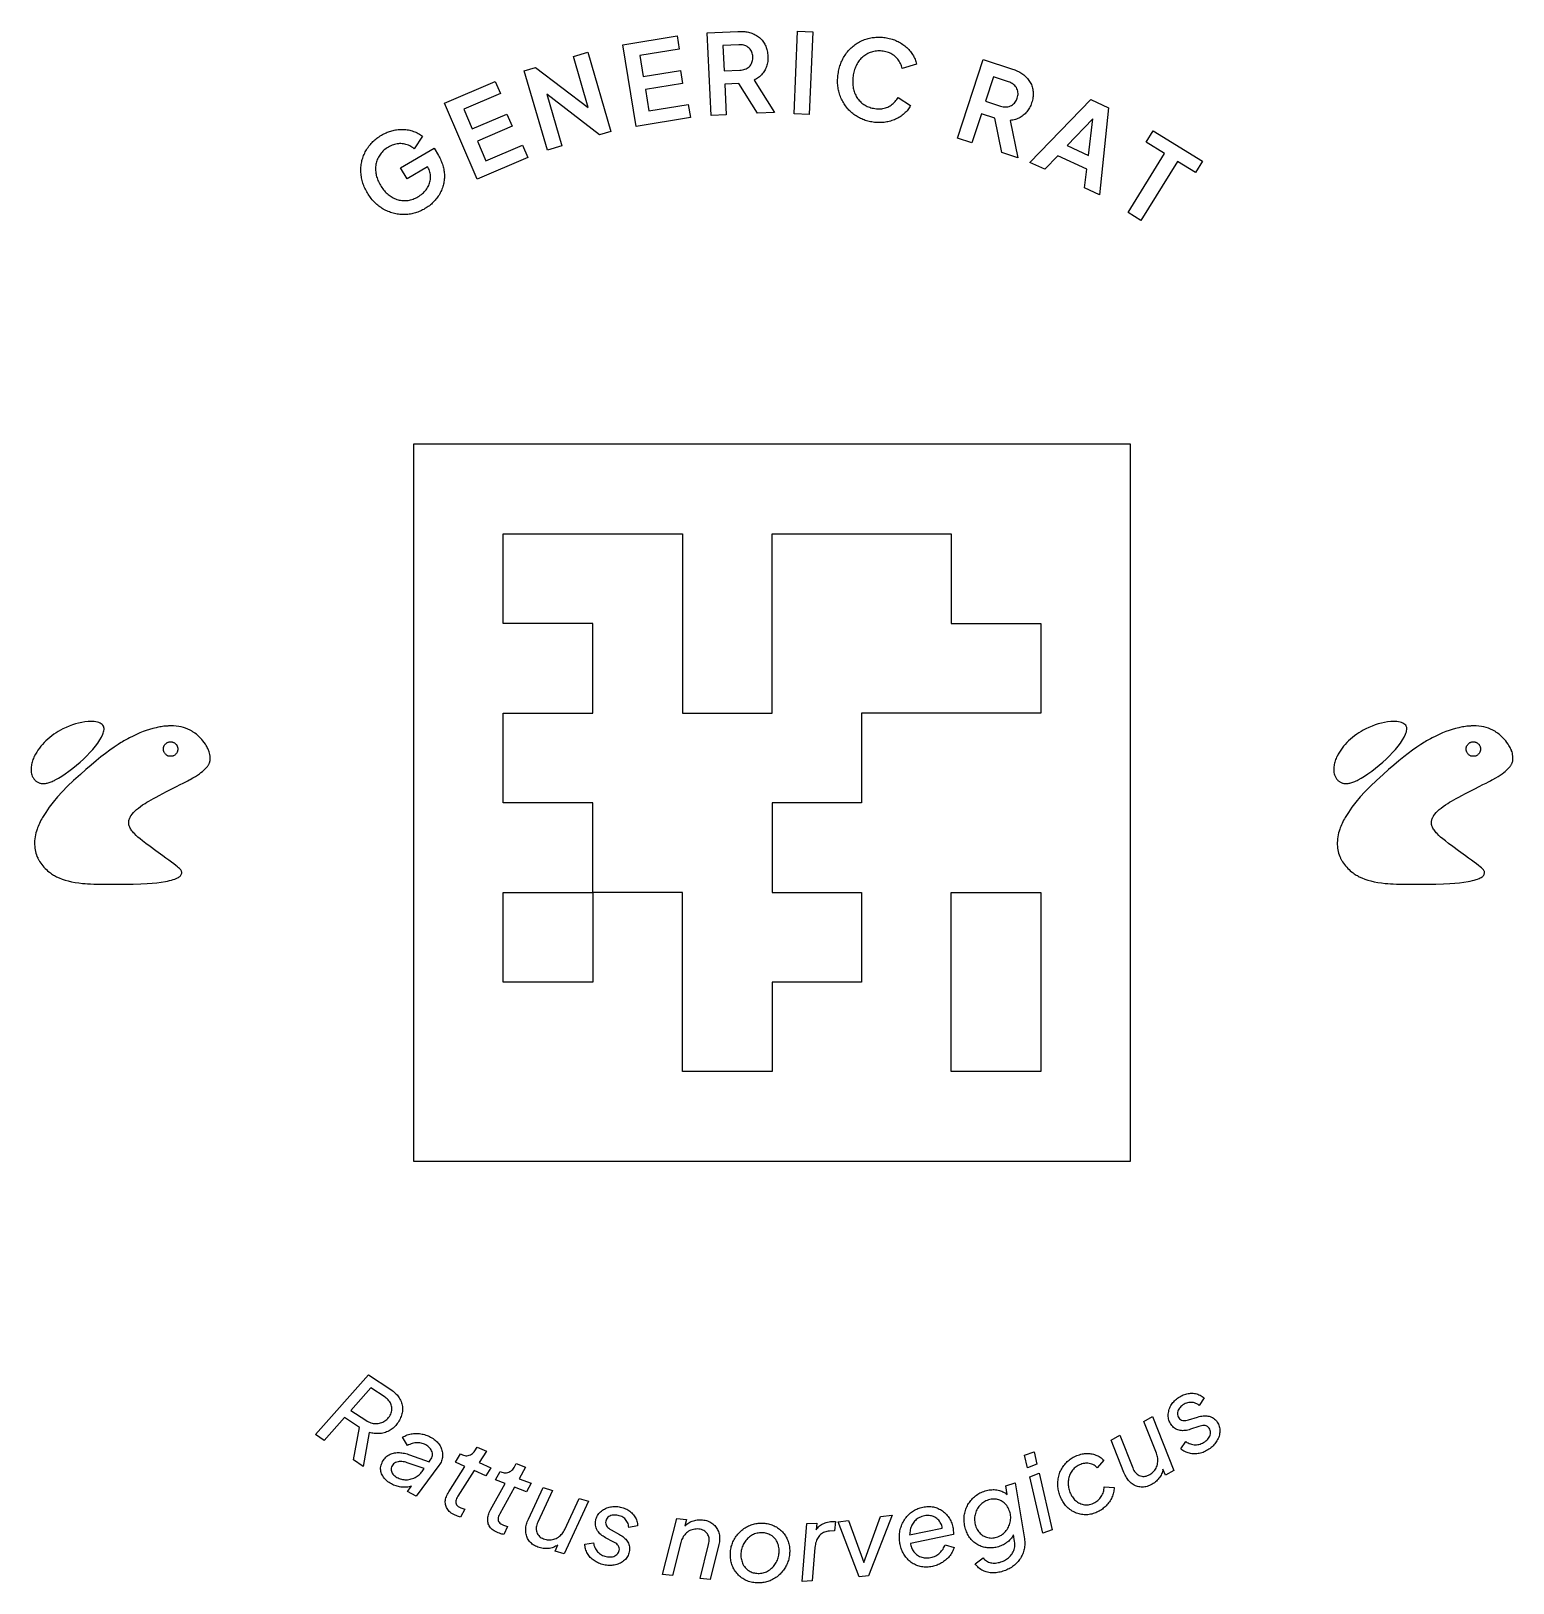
# Model space of a CAD drawing. Extents: x -21.5 to 21.5, y -22.6 to 22.4.
import ezdxf

# ---------------------------------------------------------------- set-up
doc = ezdxf.new("R2010")
doc.units = 0
for name, color, linetype in [('LOGO', 7, 'Continuous'), ('TAG', 7, 'Continuous'), ('TEXT', 7, 'Continuous')]:
    doc.layers.add(name, color=color, linetype=linetype)

msp = doc.modelspace()

# ---------------------------------------------------------------- linework, layer by layer
at = {"layer": 'LOGO'}
for points in [[(-19.844, 2.356), (-19.936, 2.346), (-20.027, 2.33), (-20.118, 2.311), (-20.209, 2.287), (-20.299, 2.257), (-20.39, 2.224), (-20.481, 2.184), (-20.574, 2.141), (-20.642, 2.105), (-20.708, 2.067), (-20.772, 2.028), (-20.834, 1.987), (-20.894, 1.943), (-20.953, 1.897), (-21.012, 1.848), (-21.069, 1.796), (-21.121, 1.745), (-21.17, 1.693), (-21.215, 1.641), (-21.259, 1.586), (-21.299, 1.53), (-21.336, 1.472), (-21.372, 1.411), (-21.405, 1.347), (-21.419, 1.319), (-21.432, 1.287), (-21.445, 1.253), (-21.457, 1.217), (-21.468, 1.182), (-21.478, 1.147), (-21.485, 1.114), (-21.491, 1.084), (-21.497, 1.041), (-21.5, 0.999), (-21.5, 0.957), (-21.497, 0.916), (-21.493, 0.878), (-21.485, 0.841), (-21.475, 0.807), (-21.463, 0.776), (-21.453, 0.757), (-21.442, 0.738), (-21.43, 0.717), (-21.416, 0.698), (-21.403, 0.68), (-21.39, 0.663), (-21.378, 0.65), (-21.367, 0.639), (-21.353, 0.628), (-21.337, 0.618), (-21.32, 0.607), (-21.302, 0.597), (-21.284, 0.588), (-21.266, 0.58), (-21.249, 0.573), (-21.232, 0.568), (-21.21, 0.563), (-21.187, 0.56), (-21.162, 0.558), (-21.135, 0.557), (-21.109, 0.559), (-21.081, 0.561), (-21.055, 0.566), (-21.029, 0.571), (-21.003, 0.578), (-20.975, 0.586), (-20.946, 0.597), (-20.915, 0.609), (-20.884, 0.621), (-20.853, 0.635), (-20.823, 0.649), (-20.796, 0.663), (-20.707, 0.713), (-20.61, 0.774), (-20.507, 0.844), (-20.399, 0.922), (-20.29, 1.005), (-20.182, 1.091), (-20.079, 1.179), (-19.982, 1.265), (-19.884, 1.36), (-19.793, 1.455), (-19.708, 1.549), (-19.632, 1.643), (-19.564, 1.734), (-19.505, 1.823), (-19.456, 1.908), (-19.418, 1.989), (-19.404, 2.024), (-19.393, 2.059), (-19.386, 2.092), (-19.382, 2.123), (-19.381, 2.153), (-19.383, 2.181), (-19.388, 2.205), (-19.397, 2.227), (-19.413, 2.252), (-19.435, 2.274), (-19.463, 2.294), (-19.495, 2.312), (-19.533, 2.327), (-19.574, 2.34), (-19.621, 2.349), (-19.671, 2.356), (-19.696, 2.358), (-19.717, 2.36), (-19.736, 2.362), (-19.754, 2.362), (-19.773, 2.362), (-19.793, 2.36), (-19.816, 2.358)], [(17.956, 2.356), (17.864, 2.346), (17.773, 2.33), (17.682, 2.311), (17.591, 2.287), (17.501, 2.257), (17.41, 2.224), (17.319, 2.184), (17.226, 2.141), (17.158, 2.105), (17.092, 2.067), (17.028, 2.028), (16.966, 1.987), (16.906, 1.943), (16.847, 1.897), (16.788, 1.848), (16.731, 1.796), (16.679, 1.745), (16.63, 1.693), (16.585, 1.641), (16.541, 1.586), (16.501, 1.53), (16.464, 1.472), (16.428, 1.411), (16.395, 1.347), (16.381, 1.319), (16.368, 1.287), (16.355, 1.253), (16.343, 1.217), (16.332, 1.182), (16.322, 1.147), (16.315, 1.114), (16.309, 1.084), (16.303, 1.041), (16.3, 0.999), (16.3, 0.957), (16.303, 0.916), (16.307, 0.878), (16.315, 0.841), (16.325, 0.807), (16.337, 0.776), (16.347, 0.757), (16.358, 0.738), (16.37, 0.717), (16.384, 0.698), (16.397, 0.68), (16.41, 0.663), (16.422, 0.65), (16.433, 0.639), (16.447, 0.628), (16.463, 0.618), (16.48, 0.607), (16.498, 0.597), (16.516, 0.588), (16.534, 0.58), (16.551, 0.573), (16.568, 0.568), (16.59, 0.563), (16.613, 0.56), (16.638, 0.558), (16.665, 0.557), (16.691, 0.559), (16.719, 0.561), (16.745, 0.566), (16.771, 0.571), (16.797, 0.578), (16.825, 0.586), (16.854, 0.597), (16.885, 0.609), (16.916, 0.621), (16.947, 0.635), (16.977, 0.649), (17.004, 0.663), (17.093, 0.713), (17.19, 0.774), (17.293, 0.844), (17.401, 0.922), (17.51, 1.005), (17.618, 1.091), (17.721, 1.179), (17.818, 1.265), (17.916, 1.36), (18.007, 1.455), (18.092, 1.549), (18.168, 1.643), (18.236, 1.734), (18.295, 1.823), (18.344, 1.908), (18.382, 1.989), (18.396, 2.024), (18.407, 2.059), (18.414, 2.092), (18.418, 2.123), (18.419, 2.153), (18.417, 2.181), (18.412, 2.205), (18.403, 2.227), (18.387, 2.252), (18.365, 2.274), (18.337, 2.294), (18.305, 2.312), (18.267, 2.327), (18.226, 2.34), (18.179, 2.349), (18.129, 2.356), (18.104, 2.358), (18.083, 2.36), (18.064, 2.362), (18.046, 2.362), (18.027, 2.362), (18.007, 2.36), (17.984, 2.358)], [(-17.582, 2.225), (-17.61, 2.222), (-17.643, 2.219), (-17.681, 2.213), (-17.722, 2.207), (-17.763, 2.2), (-17.804, 2.193), (-17.841, 2.186), (-17.872, 2.179), (-17.97, 2.155), (-18.064, 2.129), (-18.156, 2.099), (-18.248, 2.066), (-18.342, 2.027), (-18.439, 1.985), (-18.54, 1.936), (-18.646, 1.882), (-18.689, 1.859), (-18.729, 1.837), (-18.767, 1.816), (-18.805, 1.794), (-18.844, 1.77), (-18.885, 1.746), (-18.929, 1.718), (-18.976, 1.687), (-19.091, 1.611), (-19.211, 1.526), (-19.338, 1.432), (-19.47, 1.329), (-19.61, 1.216), (-19.756, 1.095), (-19.909, 0.964), (-20.069, 0.823), (-20.264, 0.646), (-20.438, 0.48), (-20.594, 0.321), (-20.734, 0.168), (-20.859, 0.019), (-20.973, -0.129), (-21.075, -0.278), (-21.17, -0.429), (-21.191, -0.466), (-21.213, -0.508), (-21.235, -0.552), (-21.256, -0.597), (-21.277, -0.641), (-21.296, -0.685), (-21.312, -0.725), (-21.326, -0.762), (-21.344, -0.819), (-21.36, -0.876), (-21.374, -0.933), (-21.384, -0.989), (-21.391, -1.046), (-21.396, -1.102), (-21.398, -1.157), (-21.397, -1.213), (-21.394, -1.267), (-21.389, -1.318), (-21.381, -1.368), (-21.371, -1.417), (-21.359, -1.464), (-21.344, -1.509), (-21.327, -1.554), (-21.307, -1.598), (-21.3, -1.613), (-21.292, -1.629), (-21.283, -1.646), (-21.275, -1.662), (-21.266, -1.678), (-21.257, -1.692), (-21.25, -1.705), (-21.243, -1.716), (-21.217, -1.754), (-21.189, -1.792), (-21.158, -1.83), (-21.125, -1.868), (-21.09, -1.904), (-21.055, -1.939), (-21.021, -1.971), (-20.986, -2), (-20.963, -2.017), (-20.936, -2.037), (-20.907, -2.057), (-20.876, -2.077), (-20.845, -2.097), (-20.815, -2.114), (-20.787, -2.131), (-20.763, -2.144), (-20.685, -2.18), (-20.601, -2.213), (-20.514, -2.243), (-20.422, -2.269), (-20.324, -2.292), (-20.223, -2.311), (-20.116, -2.327), (-20.005, -2.339), (-19.933, -2.346), (-19.857, -2.351), (-19.774, -2.355), (-19.68, -2.358), (-19.571, -2.36), (-19.445, -2.361), (-19.296, -2.362), (-19.122, -2.362), (-18.802, -2.36), (-18.536, -2.357), (-18.317, -2.353), (-18.135, -2.346), (-17.982, -2.335), (-17.848, -2.323), (-17.724, -2.306), (-17.602, -2.285), (-17.539, -2.273), (-17.479, -2.259), (-17.423, -2.245), (-17.372, -2.229), (-17.325, -2.214), (-17.284, -2.197), (-17.248, -2.181), (-17.219, -2.165), (-17.197, -2.149), (-17.179, -2.134), (-17.162, -2.116), (-17.149, -2.099), (-17.139, -2.08), (-17.131, -2.061), (-17.127, -2.042), (-17.125, -2.022), (-17.126, -2.01), (-17.13, -1.996), (-17.136, -1.98), (-17.145, -1.965), (-17.155, -1.949), (-17.167, -1.933), (-17.18, -1.918), (-17.195, -1.903), (-17.217, -1.884), (-17.252, -1.855), (-17.299, -1.819), (-17.357, -1.775), (-17.425, -1.724), (-17.502, -1.667), (-17.587, -1.604), (-17.68, -1.537), (-17.881, -1.39), (-18.041, -1.273), (-18.166, -1.18), (-18.262, -1.106), (-18.338, -1.046), (-18.398, -0.994), (-18.45, -0.945), (-18.5, -0.895), (-18.527, -0.867), (-18.55, -0.839), (-18.571, -0.813), (-18.59, -0.788), (-18.607, -0.762), (-18.621, -0.738), (-18.634, -0.712), (-18.645, -0.686), (-18.65, -0.672), (-18.655, -0.659), (-18.659, -0.647), (-18.661, -0.636), (-18.662, -0.624), (-18.664, -0.611), (-18.664, -0.595), (-18.664, -0.578), (-18.664, -0.56), (-18.664, -0.545), (-18.663, -0.531), (-18.662, -0.519), (-18.659, -0.508), (-18.656, -0.496), (-18.652, -0.482), (-18.647, -0.468), (-18.642, -0.457), (-18.637, -0.444), (-18.631, -0.432), (-18.624, -0.418), (-18.617, -0.405), (-18.61, -0.392), (-18.603, -0.38), (-18.596, -0.369), (-18.567, -0.328), (-18.531, -0.286), (-18.488, -0.242), (-18.44, -0.198), (-18.386, -0.153), (-18.327, -0.108), (-18.262, -0.063), (-18.192, -0.017), (-18.137, 0.016), (-18.079, 0.05), (-18.017, 0.086), (-17.947, 0.125), (-17.868, 0.167), (-17.78, 0.214), (-17.68, 0.266), (-17.566, 0.324), (-17.411, 0.404), (-17.279, 0.472), (-17.17, 0.527), (-17.081, 0.573), (-17.01, 0.611), (-16.955, 0.639), (-16.913, 0.661), (-16.884, 0.678), (-16.802, 0.725), (-16.731, 0.767), (-16.67, 0.806), (-16.616, 0.841), (-16.569, 0.875), (-16.527, 0.91), (-16.487, 0.945), (-16.448, 0.982), (-16.425, 1.004), (-16.407, 1.023), (-16.391, 1.04), (-16.379, 1.055), (-16.369, 1.069), (-16.36, 1.082), (-16.351, 1.098), (-16.342, 1.116), (-16.336, 1.128), (-16.33, 1.142), (-16.325, 1.155), (-16.32, 1.168), (-16.315, 1.181), (-16.311, 1.192), (-16.308, 1.203), (-16.306, 1.211), (-16.301, 1.241), (-16.3, 1.276), (-16.301, 1.314), (-16.304, 1.354), (-16.31, 1.396), (-16.318, 1.436), (-16.327, 1.474), (-16.339, 1.509), (-16.347, 1.528), (-16.358, 1.552), (-16.371, 1.578), (-16.385, 1.606), (-16.4, 1.634), (-16.416, 1.66), (-16.43, 1.685), (-16.442, 1.704), (-16.477, 1.751), (-16.511, 1.796), (-16.547, 1.838), (-16.584, 1.879), (-16.622, 1.917), (-16.662, 1.953), (-16.703, 1.988), (-16.747, 2.022), (-16.76, 2.031), (-16.776, 2.041), (-16.793, 2.052), (-16.811, 2.064), (-16.83, 2.075), (-16.848, 2.086), (-16.866, 2.095), (-16.884, 2.105), (-16.949, 2.135), (-17.014, 2.162), (-17.08, 2.184), (-17.147, 2.201), (-17.216, 2.214), (-17.289, 2.222), (-17.364, 2.228), (-17.444, 2.228), (-17.467, 2.228), (-17.489, 2.228), (-17.51, 2.228), (-17.53, 2.227), (-17.547, 2.226), (-17.563, 2.226), (-17.574, 2.226)], [(20.218, 2.225), (20.19, 2.222), (20.157, 2.219), (20.119, 2.213), (20.078, 2.207), (20.037, 2.2), (19.996, 2.193), (19.959, 2.186), (19.928, 2.179), (19.83, 2.155), (19.736, 2.129), (19.644, 2.099), (19.552, 2.066), (19.458, 2.027), (19.361, 1.985), (19.26, 1.936), (19.154, 1.882), (19.111, 1.859), (19.071, 1.837), (19.033, 1.816), (18.995, 1.794), (18.956, 1.77), (18.915, 1.746), (18.871, 1.718), (18.824, 1.687), (18.709, 1.611), (18.589, 1.526), (18.462, 1.432), (18.33, 1.329), (18.19, 1.216), (18.044, 1.095), (17.891, 0.964), (17.731, 0.823), (17.536, 0.646), (17.362, 0.48), (17.206, 0.321), (17.066, 0.168), (16.941, 0.019), (16.827, -0.129), (16.725, -0.278), (16.63, -0.429), (16.609, -0.466), (16.587, -0.508), (16.565, -0.552), (16.544, -0.597), (16.523, -0.641), (16.504, -0.685), (16.488, -0.725), (16.474, -0.762), (16.456, -0.819), (16.44, -0.876), (16.426, -0.933), (16.416, -0.989), (16.409, -1.046), (16.404, -1.102), (16.402, -1.157), (16.403, -1.213), (16.406, -1.267), (16.411, -1.318), (16.419, -1.368), (16.429, -1.417), (16.441, -1.464), (16.456, -1.509), (16.473, -1.554), (16.493, -1.598), (16.5, -1.613), (16.508, -1.629), (16.517, -1.646), (16.525, -1.662), (16.534, -1.678), (16.543, -1.692), (16.55, -1.705), (16.557, -1.716), (16.583, -1.754), (16.611, -1.792), (16.642, -1.83), (16.675, -1.868), (16.71, -1.904), (16.745, -1.939), (16.779, -1.971), (16.814, -2), (16.837, -2.017), (16.864, -2.037), (16.893, -2.057), (16.924, -2.077), (16.955, -2.097), (16.985, -2.114), (17.013, -2.131), (17.037, -2.144), (17.115, -2.18), (17.199, -2.213), (17.286, -2.243), (17.378, -2.269), (17.476, -2.292), (17.577, -2.311), (17.684, -2.327), (17.795, -2.339), (17.867, -2.346), (17.943, -2.351), (18.026, -2.355), (18.12, -2.358), (18.229, -2.36), (18.355, -2.361), (18.504, -2.362), (18.678, -2.362), (18.998, -2.36), (19.264, -2.357), (19.483, -2.353), (19.665, -2.346), (19.818, -2.335), (19.952, -2.323), (20.076, -2.306), (20.198, -2.285), (20.261, -2.273), (20.321, -2.259), (20.377, -2.245), (20.428, -2.229), (20.475, -2.214), (20.516, -2.197), (20.552, -2.181), (20.581, -2.165), (20.603, -2.149), (20.621, -2.134), (20.638, -2.116), (20.651, -2.099), (20.661, -2.08), (20.669, -2.061), (20.673, -2.042), (20.675, -2.022), (20.674, -2.01), (20.67, -1.996), (20.664, -1.98), (20.655, -1.965), (20.645, -1.949), (20.633, -1.933), (20.62, -1.918), (20.605, -1.903), (20.583, -1.884), (20.548, -1.855), (20.501, -1.819), (20.443, -1.775), (20.375, -1.724), (20.298, -1.667), (20.213, -1.604), (20.12, -1.537), (19.919, -1.39), (19.759, -1.273), (19.634, -1.18), (19.538, -1.106), (19.462, -1.046), (19.402, -0.994), (19.35, -0.945), (19.3, -0.895), (19.273, -0.867), (19.25, -0.839), (19.229, -0.813), (19.21, -0.788), (19.193, -0.762), (19.179, -0.738), (19.166, -0.712), (19.155, -0.686), (19.15, -0.672), (19.145, -0.659), (19.141, -0.647), (19.139, -0.636), (19.138, -0.624), (19.136, -0.611), (19.136, -0.595), (19.136, -0.578), (19.136, -0.56), (19.136, -0.545), (19.137, -0.531), (19.138, -0.519), (19.141, -0.508), (19.144, -0.496), (19.148, -0.482), (19.153, -0.468), (19.158, -0.457), (19.163, -0.444), (19.169, -0.432), (19.176, -0.418), (19.183, -0.405), (19.19, -0.392), (19.197, -0.38), (19.204, -0.369), (19.233, -0.328), (19.269, -0.286), (19.312, -0.242), (19.36, -0.198), (19.414, -0.153), (19.473, -0.108), (19.538, -0.063), (19.608, -0.017), (19.663, 0.016), (19.721, 0.05), (19.783, 0.086), (19.853, 0.125), (19.932, 0.167), (20.02, 0.214), (20.12, 0.266), (20.234, 0.324), (20.389, 0.404), (20.521, 0.472), (20.63, 0.527), (20.719, 0.573), (20.79, 0.611), (20.845, 0.639), (20.887, 0.661), (20.916, 0.678), (20.998, 0.725), (21.069, 0.767), (21.13, 0.806), (21.184, 0.841), (21.231, 0.875), (21.273, 0.91), (21.313, 0.945), (21.352, 0.982), (21.375, 1.004), (21.393, 1.023), (21.409, 1.04), (21.421, 1.055), (21.431, 1.069), (21.44, 1.082), (21.449, 1.098), (21.458, 1.116), (21.464, 1.128), (21.47, 1.142), (21.475, 1.155), (21.48, 1.168), (21.485, 1.181), (21.489, 1.192), (21.492, 1.203), (21.494, 1.211), (21.499, 1.241), (21.5, 1.276), (21.499, 1.314), (21.496, 1.354), (21.49, 1.396), (21.482, 1.436), (21.473, 1.474), (21.461, 1.509), (21.453, 1.528), (21.442, 1.552), (21.429, 1.578), (21.415, 1.606), (21.4, 1.634), (21.384, 1.66), (21.37, 1.685), (21.358, 1.704), (21.323, 1.751), (21.289, 1.796), (21.253, 1.838), (21.216, 1.879), (21.178, 1.917), (21.138, 1.953), (21.097, 1.988), (21.053, 2.022), (21.04, 2.031), (21.024, 2.041), (21.007, 2.052), (20.989, 2.064), (20.97, 2.075), (20.952, 2.086), (20.934, 2.095), (20.916, 2.105), (20.851, 2.135), (20.786, 2.162), (20.72, 2.184), (20.653, 2.201), (20.584, 2.214), (20.511, 2.222), (20.436, 2.228), (20.356, 2.228), (20.333, 2.228), (20.311, 2.228), (20.29, 2.228), (20.27, 2.227), (20.253, 2.226), (20.237, 2.226), (20.226, 2.226)], [(-17.396, 1.763), (-17.382, 1.758), (-17.367, 1.753), (-17.354, 1.747), (-17.34, 1.74), (-17.328, 1.732), (-17.316, 1.724), (-17.305, 1.714), (-17.295, 1.705), (-17.291, 1.7), (-17.287, 1.695), (-17.282, 1.688), (-17.278, 1.681), (-17.274, 1.672), (-17.268, 1.665), (-17.265, 1.657), (-17.261, 1.648), (-17.256, 1.637), (-17.252, 1.627), (-17.249, 1.617), (-17.246, 1.608), (-17.245, 1.598), (-17.244, 1.586), (-17.244, 1.573), (-17.244, 1.558), (-17.244, 1.542), (-17.244, 1.529), (-17.246, 1.518), (-17.247, 1.507), (-17.25, 1.498), (-17.253, 1.488), (-17.258, 1.477), (-17.264, 1.465), (-17.272, 1.449), (-17.282, 1.434), (-17.293, 1.42), (-17.305, 1.407), (-17.317, 1.395), (-17.332, 1.384), (-17.347, 1.373), (-17.363, 1.364), (-17.371, 1.36), (-17.378, 1.357), (-17.387, 1.354), (-17.395, 1.352), (-17.406, 1.351), (-17.417, 1.35), (-17.432, 1.35), (-17.449, 1.35), (-17.466, 1.35), (-17.481, 1.35), (-17.493, 1.351), (-17.503, 1.352), (-17.512, 1.354), (-17.521, 1.357), (-17.528, 1.361), (-17.536, 1.364), (-17.552, 1.374), (-17.568, 1.384), (-17.582, 1.396), (-17.596, 1.409), (-17.608, 1.423), (-17.62, 1.437), (-17.629, 1.451), (-17.637, 1.467), (-17.643, 1.478), (-17.647, 1.487), (-17.65, 1.497), (-17.652, 1.507), (-17.654, 1.517), (-17.655, 1.53), (-17.655, 1.545), (-17.655, 1.563), (-17.655, 1.58), (-17.655, 1.594), (-17.654, 1.606), (-17.653, 1.617), (-17.651, 1.625), (-17.648, 1.634), (-17.645, 1.642), (-17.641, 1.65), (-17.633, 1.664), (-17.624, 1.676), (-17.614, 1.69), (-17.604, 1.702), (-17.592, 1.714), (-17.581, 1.725), (-17.57, 1.733), (-17.559, 1.741), (-17.549, 1.747), (-17.536, 1.752), (-17.523, 1.758), (-17.509, 1.762), (-17.495, 1.766), (-17.481, 1.769), (-17.467, 1.771), (-17.455, 1.772), (-17.449, 1.772), (-17.443, 1.771), (-17.436, 1.77), (-17.429, 1.769), (-17.42, 1.768), (-17.412, 1.766), (-17.404, 1.765)], [(20.404, 1.763), (20.418, 1.758), (20.433, 1.753), (20.446, 1.747), (20.46, 1.74), (20.472, 1.732), (20.484, 1.724), (20.495, 1.714), (20.505, 1.705), (20.509, 1.7), (20.513, 1.695), (20.518, 1.688), (20.522, 1.681), (20.526, 1.672), (20.532, 1.665), (20.535, 1.657), (20.539, 1.648), (20.544, 1.637), (20.548, 1.627), (20.551, 1.617), (20.554, 1.608), (20.555, 1.598), (20.556, 1.586), (20.556, 1.573), (20.556, 1.558), (20.556, 1.542), (20.556, 1.529), (20.554, 1.518), (20.553, 1.507), (20.55, 1.498), (20.547, 1.488), (20.542, 1.477), (20.536, 1.465), (20.528, 1.449), (20.518, 1.434), (20.507, 1.42), (20.495, 1.407), (20.483, 1.395), (20.468, 1.384), (20.453, 1.373), (20.437, 1.364), (20.429, 1.36), (20.422, 1.357), (20.413, 1.354), (20.405, 1.352), (20.394, 1.351), (20.383, 1.35), (20.368, 1.35), (20.351, 1.35), (20.334, 1.35), (20.319, 1.35), (20.307, 1.351), (20.297, 1.352), (20.288, 1.354), (20.279, 1.357), (20.272, 1.361), (20.264, 1.364), (20.248, 1.374), (20.232, 1.384), (20.218, 1.396), (20.204, 1.409), (20.192, 1.423), (20.18, 1.437), (20.171, 1.451), (20.163, 1.467), (20.157, 1.478), (20.153, 1.487), (20.15, 1.497), (20.148, 1.507), (20.146, 1.517), (20.145, 1.53), (20.145, 1.545), (20.145, 1.563), (20.145, 1.58), (20.145, 1.594), (20.146, 1.606), (20.147, 1.617), (20.149, 1.625), (20.152, 1.634), (20.155, 1.642), (20.159, 1.65), (20.167, 1.664), (20.176, 1.676), (20.186, 1.69), (20.196, 1.702), (20.208, 1.714), (20.219, 1.725), (20.23, 1.733), (20.241, 1.741), (20.251, 1.747), (20.264, 1.752), (20.277, 1.758), (20.291, 1.762), (20.305, 1.766), (20.319, 1.769), (20.333, 1.771), (20.345, 1.772), (20.351, 1.772), (20.357, 1.771), (20.364, 1.77), (20.371, 1.769), (20.38, 1.768), (20.388, 1.766), (20.396, 1.765)]]:
    msp.add_lwpolyline(points, close=True, dxfattribs=at)
at = {"layer": 'TAG'}
for points in [[(-10.4, 10.4), (-10.4, -10.4), (10.4, -10.4), (10.4, 10.4)], [(-7.8, 7.8), (-2.6, 7.8), (-2.6, 2.6), (0, 2.6), (0, 7.8), (5.2, 7.8), (5.2, 5.2), (7.8, 5.2), (7.8, 2.6), (2.6, 2.6), (2.6, 0), (0, 0), (0, -2.6), (2.6, -2.6), (2.6, -5.2), (0, -5.2), (0, -7.8), (-2.6, -7.8), (-2.6, -2.6), (-5.2, -2.6), (-5.2, -5.2), (-7.8, -5.2), (-7.8, -2.6), (-5.2, -2.6), (-5.2, 0), (-7.8, 0), (-7.8, 2.6), (-5.2, 2.6), (-5.2, 5.2), (-7.8, 5.2)], [(5.2, -2.6), (7.8, -2.6), (7.8, -7.8), (5.2, -7.8)]]:
    msp.add_lwpolyline(points, close=True, dxfattribs=at)
at = {"layer": 'TEXT'}
for points in [[(-3.943, 19.621), (-4.33, 21.99), (-2.754, 22.247), (-2.692, 21.866), (-3.834, 21.679), (-3.735, 21.07), (-2.656, 21.246), (-2.593, 20.865), (-3.673, 20.688), (-3.572, 20.073), (-2.429, 20.26), (-2.367, 19.878)], [(-1.767, 19.939), (-1.879, 22.337), (-0.988, 22.378), (-0.948, 22.38), (-0.908, 22.38), (-0.869, 22.378), (-0.831, 22.376), (-0.793, 22.372), (-0.756, 22.367), (-0.72, 22.361), (-0.685, 22.353), (-0.65, 22.344), (-0.617, 22.334), (-0.583, 22.323), (-0.551, 22.31), (-0.517, 22.295), (-0.484, 22.278), (-0.452, 22.26), (-0.421, 22.241), (-0.392, 22.22), (-0.364, 22.198), (-0.338, 22.175), (-0.313, 22.15), (-0.289, 22.123), (-0.266, 22.096), (-0.244, 22.066), (-0.226, 22.039), (-0.209, 22.01), (-0.194, 21.98), (-0.18, 21.948), (-0.167, 21.916), (-0.156, 21.883), (-0.146, 21.849), (-0.138, 21.813), (-0.131, 21.777), (-0.126, 21.739), (-0.122, 21.701), (-0.119, 21.661), (-0.118, 21.62), (-0.119, 21.58), (-0.121, 21.541), (-0.125, 21.504), (-0.13, 21.466), (-0.138, 21.43), (-0.147, 21.395), (-0.157, 21.361), (-0.17, 21.328), (-0.184, 21.296), (-0.199, 21.264), (-0.217, 21.234), (-0.237, 21.202), (-0.259, 21.172), (-0.283, 21.143), (-0.308, 21.115), (-0.334, 21.089), (-0.362, 21.064), (-0.391, 21.041), (-0.421, 21.019), (-0.453, 20.998), (-0.487, 20.979), (-0.522, 20.962), (0.074, 20.025), (-0.422, 20.002), (-0.959, 20.864), (-1.371, 20.845), (-1.329, 19.96)], [(0.639, 19.991), (0.742, 22.389), (1.181, 22.37), (1.078, 19.972)], [(2.931, 19.745), (2.892, 19.751), (2.854, 19.758), (2.817, 19.767), (2.78, 19.776), (2.743, 19.786), (2.707, 19.797), (2.672, 19.809), (2.638, 19.823), (2.604, 19.837), (2.57, 19.852), (2.537, 19.869), (2.505, 19.886), (2.474, 19.905), (2.44, 19.925), (2.408, 19.947), (2.376, 19.97), (2.345, 19.994), (2.316, 20.018), (2.287, 20.044), (2.259, 20.07), (2.232, 20.098), (2.206, 20.126), (2.181, 20.155), (2.157, 20.185), (2.133, 20.216), (2.111, 20.248), (2.09, 20.28), (2.07, 20.313), (2.051, 20.347), (2.033, 20.381), (2.016, 20.416), (2, 20.452), (1.986, 20.488), (1.972, 20.525), (1.96, 20.563), (1.949, 20.601), (1.938, 20.64), (1.93, 20.677), (1.923, 20.714), (1.917, 20.751), (1.912, 20.788), (1.908, 20.826), (1.905, 20.864), (1.904, 20.903), (1.903, 20.942), (1.904, 20.981), (1.906, 21.021), (1.909, 21.061), (1.913, 21.101), (1.918, 21.142), (1.925, 21.182), (1.932, 21.222), (1.94, 21.261), (1.95, 21.3), (1.96, 21.338), (1.971, 21.375), (1.983, 21.412), (1.996, 21.448), (2.01, 21.484), (2.026, 21.518), (2.042, 21.553), (2.059, 21.586), (2.077, 21.619), (2.097, 21.654), (2.119, 21.688), (2.141, 21.721), (2.164, 21.753), (2.188, 21.783), (2.213, 21.813), (2.239, 21.842), (2.266, 21.87), (2.293, 21.897), (2.322, 21.923), (2.351, 21.949), (2.382, 21.973), (2.413, 21.996), (2.444, 22.018), (2.476, 22.038), (2.509, 22.058), (2.543, 22.077), (2.577, 22.094), (2.612, 22.11), (2.647, 22.125), (2.683, 22.139), (2.72, 22.152), (2.757, 22.164), (2.795, 22.174), (2.831, 22.183), (2.866, 22.191), (2.902, 22.197), (2.939, 22.202), (2.976, 22.206), (3.013, 22.209), (3.05, 22.211), (3.088, 22.212), (3.126, 22.211), (3.164, 22.209), (3.203, 22.207), (3.242, 22.203), (3.281, 22.198), (3.323, 22.191), (3.364, 22.183), (3.404, 22.175), (3.444, 22.165), (3.482, 22.154), (3.52, 22.142), (3.556, 22.129), (3.592, 22.114), (3.627, 22.099), (3.661, 22.083), (3.694, 22.065), (3.726, 22.046), (3.76, 22.025), (3.793, 22.003), (3.824, 21.98), (3.855, 21.957), (3.884, 21.932), (3.913, 21.907), (3.94, 21.881), (3.966, 21.855), (3.99, 21.827), (4.014, 21.799), (4.037, 21.77), (4.06, 21.737), (4.081, 21.705), (4.101, 21.671), (4.119, 21.638), (4.136, 21.604), (4.151, 21.57), (4.164, 21.536), (4.175, 21.501), (4.185, 21.466), (4.193, 21.431), (3.779, 21.302), (3.77, 21.339), (3.758, 21.376), (3.745, 21.412), (3.729, 21.446), (3.712, 21.48), (3.692, 21.512), (3.671, 21.543), (3.647, 21.574), (3.622, 21.603), (3.594, 21.632), (3.568, 21.656), (3.54, 21.679), (3.51, 21.7), (3.479, 21.719), (3.447, 21.736), (3.414, 21.752), (3.379, 21.765), (3.342, 21.778), (3.305, 21.788), (3.265, 21.796), (3.225, 21.803), (3.185, 21.808), (3.145, 21.811), (3.106, 21.812), (3.068, 21.811), (3.03, 21.809), (2.993, 21.804), (2.956, 21.798), (2.92, 21.79), (2.885, 21.78), (2.85, 21.768), (2.816, 21.754), (2.783, 21.739), (2.751, 21.722), (2.72, 21.703), (2.69, 21.683), (2.661, 21.662), (2.633, 21.639), (2.606, 21.614), (2.58, 21.588), (2.556, 21.56), (2.532, 21.531), (2.509, 21.501), (2.49, 21.472), (2.471, 21.441), (2.454, 21.41), (2.438, 21.377), (2.423, 21.344), (2.41, 21.309), (2.397, 21.274), (2.386, 21.237), (2.376, 21.199), (2.367, 21.161), (2.359, 21.121), (2.353, 21.08), (2.348, 21.039), (2.344, 20.998), (2.342, 20.959), (2.341, 20.92), (2.341, 20.881), (2.343, 20.844), (2.347, 20.807), (2.352, 20.77), (2.358, 20.734), (2.366, 20.699), (2.375, 20.665), (2.385, 20.631), (2.398, 20.595), (2.413, 20.56), (2.429, 20.527), (2.446, 20.494), (2.465, 20.463), (2.485, 20.433), (2.507, 20.404), (2.53, 20.377), (2.555, 20.35), (2.581, 20.325), (2.609, 20.301), (2.638, 20.278), (2.668, 20.257), (2.699, 20.238), (2.731, 20.22), (2.764, 20.204), (2.799, 20.189), (2.834, 20.176), (2.871, 20.165), (2.909, 20.155), (2.948, 20.147), (2.988, 20.14), (3.028, 20.135), (3.068, 20.132), (3.107, 20.132), (3.146, 20.133), (3.183, 20.136), (3.22, 20.142), (3.255, 20.15), (3.29, 20.159), (3.324, 20.171), (3.358, 20.185), (3.39, 20.201), (3.424, 20.22), (3.457, 20.241), (3.488, 20.264), (3.518, 20.288), (3.545, 20.314), (3.572, 20.341), (3.596, 20.37), (3.619, 20.4), (3.64, 20.432), (3.66, 20.465), (4.021, 20.226), (4.003, 20.194), (3.984, 20.164), (3.964, 20.134), (3.941, 20.104), (3.918, 20.076), (3.893, 20.048), (3.866, 20.021), (3.837, 19.995), (3.808, 19.97), (3.776, 19.945), (3.746, 19.923), (3.716, 19.903), (3.684, 19.883), (3.652, 19.865), (3.619, 19.848), (3.585, 19.831), (3.55, 19.816), (3.514, 19.802), (3.477, 19.789), (3.439, 19.777), (3.4, 19.766), (3.364, 19.757), (3.328, 19.75), (3.291, 19.743), (3.253, 19.738), (3.215, 19.735), (3.176, 19.732), (3.136, 19.731), (3.096, 19.731), (3.056, 19.733), (3.015, 19.736), (2.973, 19.74)], [(-6.518, 18.932), (-7.19, 21.237), (-6.862, 21.332), (-5.333, 20.174), (-5.764, 21.652), (-5.343, 21.775), (-4.672, 19.47), (-5.003, 19.374), (-6.536, 20.561), (-6.098, 19.055)], [(-1.389, 21.231), (-0.929, 21.252), (-0.89, 21.255), (-0.853, 21.261), (-0.818, 21.269), (-0.785, 21.28), (-0.754, 21.293), (-0.725, 21.309), (-0.693, 21.33), (-0.664, 21.355), (-0.638, 21.382), (-0.615, 21.412), (-0.596, 21.445), (-0.583, 21.475), (-0.572, 21.505), (-0.564, 21.537), (-0.559, 21.57), (-0.556, 21.605), (-0.557, 21.641), (-0.56, 21.677), (-0.565, 21.712), (-0.574, 21.745), (-0.585, 21.776), (-0.598, 21.806), (-0.614, 21.833), (-0.636, 21.863), (-0.662, 21.891), (-0.69, 21.915), (-0.721, 21.937), (-0.755, 21.955), (-0.786, 21.968), (-0.818, 21.978), (-0.852, 21.986), (-0.887, 21.991), (-0.925, 21.993), (-0.963, 21.992), (-1.424, 21.971)], [(5.385, 19.279), (6.126, 21.562), (6.975, 21.287), (7.013, 21.273), (7.05, 21.259), (7.086, 21.245), (7.121, 21.229), (7.155, 21.212), (7.187, 21.194), (7.219, 21.176), (7.249, 21.156), (7.278, 21.136), (7.307, 21.114), (7.334, 21.092), (7.359, 21.068), (7.386, 21.042), (7.411, 21.015), (7.435, 20.987), (7.456, 20.958), (7.476, 20.928), (7.494, 20.898), (7.511, 20.866), (7.526, 20.834), (7.539, 20.801), (7.55, 20.767), (7.56, 20.732), (7.567, 20.7), (7.573, 20.667), (7.577, 20.633), (7.579, 20.599), (7.579, 20.565), (7.578, 20.53), (7.575, 20.494), (7.57, 20.458), (7.564, 20.421), (7.556, 20.384), (7.546, 20.347), (7.534, 20.309), (7.521, 20.27), (7.506, 20.233), (7.491, 20.198), (7.474, 20.163), (7.455, 20.131), (7.436, 20.1), (7.415, 20.07), (7.393, 20.042), (7.37, 20.015), (7.345, 19.99), (7.319, 19.966), (7.292, 19.944), (7.262, 19.921), (7.23, 19.9), (7.198, 19.882), (7.165, 19.865), (7.131, 19.849), (7.097, 19.836), (7.061, 19.824), (7.025, 19.815), (6.988, 19.807), (6.95, 19.801), (6.911, 19.797), (7.137, 18.71), (6.666, 18.864), (6.467, 19.859), (6.075, 19.987), (5.801, 19.144)], [(-8.552, 18.094), (-9.498, 20.3), (-8.03, 20.929), (-7.878, 20.574), (-8.942, 20.118), (-8.699, 19.551), (-7.694, 19.982), (-7.541, 19.626), (-8.546, 19.195), (-8.301, 18.622), (-7.236, 19.079), (-7.084, 18.724)], [(6.194, 20.354), (6.633, 20.212), (6.67, 20.201), (6.706, 20.194), (6.742, 20.189), (6.777, 20.187), (6.81, 20.189), (6.843, 20.193), (6.881, 20.202), (6.917, 20.215), (6.951, 20.231), (6.982, 20.251), (7.012, 20.275), (7.035, 20.298), (7.056, 20.323), (7.074, 20.35), (7.091, 20.379), (7.105, 20.411), (7.118, 20.444), (7.128, 20.479), (7.135, 20.514), (7.139, 20.548), (7.14, 20.581), (7.137, 20.613), (7.132, 20.644), (7.122, 20.681), (7.108, 20.715), (7.09, 20.748), (7.069, 20.779), (7.043, 20.809), (7.019, 20.832), (6.993, 20.852), (6.964, 20.871), (6.932, 20.889), (6.898, 20.904), (6.861, 20.917), (6.423, 21.059)], [(7.486, 18.579), (9.255, 20.401), (9.768, 20.16), (9.499, 17.635), (9.067, 17.838), (9.131, 18.377), (8.291, 18.771), (7.915, 18.378)], [(8.569, 19.068), (9.182, 18.78), (9.305, 19.84)], [(-10.069, 17.236), (-10.104, 17.216), (-10.138, 17.198), (-10.173, 17.181), (-10.207, 17.165), (-10.242, 17.15), (-10.277, 17.136), (-10.313, 17.124), (-10.348, 17.113), (-10.384, 17.103), (-10.419, 17.094), (-10.455, 17.086), (-10.491, 17.08), (-10.528, 17.074), (-10.567, 17.07), (-10.606, 17.067), (-10.645, 17.065), (-10.684, 17.064), (-10.723, 17.065), (-10.761, 17.067), (-10.8, 17.07), (-10.838, 17.074), (-10.876, 17.08), (-10.915, 17.087), (-10.952, 17.095), (-10.99, 17.105), (-11.028, 17.115), (-11.065, 17.127), (-11.102, 17.141), (-11.138, 17.155), (-11.173, 17.171), (-11.209, 17.187), (-11.243, 17.205), (-11.278, 17.225), (-11.312, 17.245), (-11.345, 17.267), (-11.378, 17.289), (-11.41, 17.313), (-11.44, 17.337), (-11.469, 17.361), (-11.497, 17.386), (-11.524, 17.412), (-11.551, 17.439), (-11.577, 17.467), (-11.602, 17.496), (-11.627, 17.527), (-11.651, 17.558), (-11.674, 17.59), (-11.697, 17.623), (-11.718, 17.657), (-11.74, 17.692), (-11.76, 17.727), (-11.779, 17.763), (-11.797, 17.798), (-11.814, 17.834), (-11.83, 17.87), (-11.844, 17.906), (-11.858, 17.943), (-11.87, 17.979), (-11.881, 18.015), (-11.891, 18.052), (-11.9, 18.089), (-11.908, 18.126), (-11.914, 18.163), (-11.92, 18.203), (-11.924, 18.242), (-11.928, 18.282), (-11.93, 18.321), (-11.93, 18.361), (-11.929, 18.399), (-11.927, 18.438), (-11.924, 18.477), (-11.919, 18.515), (-11.913, 18.553), (-11.906, 18.591), (-11.897, 18.629), (-11.887, 18.666), (-11.876, 18.703), (-11.864, 18.739), (-11.85, 18.775), (-11.835, 18.811), (-11.819, 18.845), (-11.802, 18.88), (-11.784, 18.914), (-11.765, 18.947), (-11.744, 18.98), (-11.722, 19.013), (-11.699, 19.045), (-11.676, 19.073), (-11.653, 19.102), (-11.629, 19.129), (-11.604, 19.156), (-11.578, 19.182), (-11.551, 19.207), (-11.523, 19.232), (-11.494, 19.256), (-11.464, 19.279), (-11.433, 19.302), (-11.401, 19.324), (-11.368, 19.345), (-11.335, 19.366), (-11.3, 19.385), (-11.266, 19.403), (-11.232, 19.42), (-11.198, 19.436), (-11.164, 19.451), (-11.13, 19.465), (-11.096, 19.477), (-11.062, 19.488), (-11.028, 19.498), (-10.994, 19.506), (-10.96, 19.514), (-10.926, 19.52), (-10.892, 19.525), (-10.852, 19.53), (-10.813, 19.533), (-10.774, 19.535), (-10.735, 19.535), (-10.697, 19.535), (-10.659, 19.533), (-10.622, 19.529), (-10.585, 19.525), (-10.548, 19.518), (-10.512, 19.511), (-10.477, 19.502), (-10.438, 19.491), (-10.401, 19.479), (-10.365, 19.466), (-10.33, 19.451), (-10.296, 19.435), (-10.263, 19.417), (-10.231, 19.399), (-10.2, 19.379), (-10.171, 19.357), (-10.143, 19.335), (-10.384, 18.976), (-10.415, 19), (-10.447, 19.022), (-10.479, 19.042), (-10.513, 19.06), (-10.548, 19.075), (-10.583, 19.089), (-10.62, 19.1), (-10.657, 19.109), (-10.695, 19.116), (-10.734, 19.121), (-10.77, 19.123), (-10.806, 19.123), (-10.842, 19.121), (-10.878, 19.116), (-10.914, 19.109), (-10.951, 19.1), (-10.987, 19.089), (-11.023, 19.075), (-11.059, 19.06), (-11.096, 19.042), (-11.132, 19.021), (-11.166, 19), (-11.199, 18.978), (-11.23, 18.954), (-11.26, 18.93), (-11.288, 18.904), (-11.314, 18.877), (-11.339, 18.85), (-11.362, 18.821), (-11.383, 18.791), (-11.403, 18.76), (-11.421, 18.728), (-11.437, 18.695), (-11.452, 18.662), (-11.464, 18.628), (-11.475, 18.594), (-11.485, 18.559), (-11.492, 18.524), (-11.498, 18.488), (-11.502, 18.451), (-11.504, 18.415), (-11.504, 18.377), (-11.502, 18.34), (-11.5, 18.305), (-11.495, 18.27), (-11.489, 18.235), (-11.481, 18.199), (-11.472, 18.164), (-11.461, 18.129), (-11.448, 18.093), (-11.434, 18.057), (-11.419, 18.022), (-11.401, 17.986), (-11.383, 17.95), (-11.362, 17.914), (-11.34, 17.878), (-11.318, 17.845), (-11.295, 17.812), (-11.271, 17.781), (-11.247, 17.751), (-11.221, 17.723), (-11.195, 17.697), (-11.169, 17.671), (-11.141, 17.648), (-11.113, 17.625), (-11.084, 17.604), (-11.054, 17.585), (-11.021, 17.565), (-10.988, 17.547), (-10.954, 17.531), (-10.92, 17.517), (-10.886, 17.505), (-10.851, 17.494), (-10.815, 17.486), (-10.78, 17.479), (-10.744, 17.474), (-10.707, 17.47), (-10.67, 17.469), (-10.633, 17.469), (-10.596, 17.472), (-10.56, 17.476), (-10.523, 17.482), (-10.487, 17.49), (-10.451, 17.5), (-10.415, 17.512), (-10.379, 17.526), (-10.343, 17.542), (-10.307, 17.56), (-10.272, 17.58), (-10.238, 17.601), (-10.205, 17.624), (-10.173, 17.647), (-10.144, 17.672), (-10.115, 17.698), (-10.088, 17.725), (-10.063, 17.754), (-10.039, 17.783), (-10.017, 17.814), (-9.997, 17.846), (-9.979, 17.878), (-9.962, 17.91), (-9.948, 17.944), (-9.936, 17.977), (-9.926, 18.012), (-9.918, 18.046), (-9.912, 18.082), (-9.908, 18.118), (-9.907, 18.154), (-9.908, 18.19), (-9.911, 18.225), (-9.918, 18.261), (-9.927, 18.297), (-9.938, 18.332), (-9.952, 18.368), (-9.969, 18.403), (-9.989, 18.438), (-9.994, 18.447), (-10.588, 18.097), (-10.776, 18.416), (-9.804, 18.988), (-9.681, 18.78), (-9.66, 18.743), (-9.641, 18.707), (-9.623, 18.67), (-9.606, 18.634), (-9.59, 18.598), (-9.576, 18.561), (-9.563, 18.525), (-9.551, 18.489), (-9.541, 18.453), (-9.532, 18.418), (-9.525, 18.382), (-9.518, 18.346), (-9.513, 18.311), (-9.51, 18.272), (-9.507, 18.234), (-9.506, 18.197), (-9.505, 18.16), (-9.507, 18.123), (-9.509, 18.087), (-9.513, 18.05), (-9.518, 18.015), (-9.524, 17.979), (-9.532, 17.944), (-9.541, 17.91), (-9.551, 17.876), (-9.563, 17.839), (-9.577, 17.803), (-9.591, 17.767), (-9.607, 17.732), (-9.624, 17.698), (-9.642, 17.665), (-9.662, 17.632), (-9.682, 17.6), (-9.704, 17.568), (-9.727, 17.537), (-9.751, 17.507), (-9.776, 17.478), (-9.802, 17.45), (-9.828, 17.422), (-9.856, 17.396), (-9.884, 17.37), (-9.913, 17.345), (-9.942, 17.322), (-9.973, 17.299), (-10.004, 17.277), (-10.036, 17.256)], [(10.331, 17.126), (11.39, 18.839), (10.86, 19.166), (11.063, 19.495), (12.488, 18.615), (12.285, 18.286), (11.763, 18.608), (10.705, 16.896)], [(-13.249, -18.329), (-11.707, -16.593), (-11.06, -17.024), (-11.025, -17.048), (-10.992, -17.073), (-10.961, -17.099), (-10.932, -17.125), (-10.905, -17.152), (-10.88, -17.18), (-10.856, -17.208), (-10.835, -17.237), (-10.815, -17.267), (-10.797, -17.298), (-10.779, -17.333), (-10.763, -17.368), (-10.75, -17.404), (-10.74, -17.44), (-10.731, -17.476), (-10.726, -17.513), (-10.722, -17.551), (-10.721, -17.589), (-10.723, -17.627), (-10.726, -17.662), (-10.732, -17.697), (-10.739, -17.731), (-10.749, -17.766), (-10.761, -17.801), (-10.775, -17.836), (-10.791, -17.871), (-10.809, -17.906), (-10.829, -17.941), (-10.851, -17.976), (-10.872, -18.006), (-10.895, -18.036), (-10.918, -18.063), (-10.942, -18.09), (-10.968, -18.114), (-10.994, -18.138), (-11.021, -18.16), (-11.049, -18.18), (-11.078, -18.199), (-11.111, -18.219), (-11.146, -18.236), (-11.181, -18.252), (-11.216, -18.265), (-11.253, -18.276), (-11.29, -18.286), (-11.328, -18.293), (-11.366, -18.298), (-11.401, -18.301), (-11.436, -18.302), (-11.471, -18.302), (-11.507, -18.3), (-11.543, -18.296), (-11.579, -18.29), (-11.615, -18.283), (-11.652, -18.274), (-11.688, -18.264), (-11.867, -19.25), (-12.144, -19.065), (-11.968, -18.126), (-12.404, -17.835), (-12.995, -18.499)], [(-12.217, -17.626), (-11.783, -17.915), (-11.747, -17.937), (-11.712, -17.956), (-11.676, -17.973), (-11.64, -17.986), (-11.604, -17.996), (-11.568, -18.004), (-11.531, -18.008), (-11.495, -18.01), (-11.46, -18.01), (-11.425, -18.006), (-11.39, -18.001), (-11.357, -17.992), (-11.324, -17.982), (-11.291, -17.968), (-11.26, -17.952), (-11.23, -17.933), (-11.202, -17.912), (-11.175, -17.888), (-11.149, -17.862), (-11.125, -17.833), (-11.102, -17.801), (-11.081, -17.767), (-11.064, -17.734), (-11.05, -17.7), (-11.039, -17.667), (-11.032, -17.633), (-11.028, -17.6), (-11.028, -17.566), (-11.03, -17.533), (-11.037, -17.5), (-11.046, -17.467), (-11.058, -17.435), (-11.074, -17.405), (-11.092, -17.375), (-11.114, -17.347), (-11.138, -17.32), (-11.165, -17.294), (-11.196, -17.269), (-11.229, -17.245), (-11.638, -16.973)], [(12.679, -18.753), (12.645, -18.775), (12.611, -18.795), (12.576, -18.814), (12.541, -18.83), (12.506, -18.844), (12.47, -18.857), (12.434, -18.867), (12.398, -18.876), (12.361, -18.882), (12.325, -18.887), (12.289, -18.889), (12.254, -18.89), (12.218, -18.888), (12.183, -18.885), (12.148, -18.879), (12.114, -18.872), (12.08, -18.863), (12.047, -18.851), (12.014, -18.838), (11.983, -18.823), (11.952, -18.807), (11.923, -18.788), (11.894, -18.767), (11.866, -18.745), (12.009, -18.532), (12.041, -18.554), (12.074, -18.572), (12.107, -18.588), (12.141, -18.601), (12.175, -18.611), (12.21, -18.618), (12.246, -18.623), (12.282, -18.625), (12.318, -18.624), (12.353, -18.62), (12.388, -18.614), (12.423, -18.604), (12.457, -18.592), (12.491, -18.577), (12.524, -18.559), (12.556, -18.539), (12.589, -18.515), (12.619, -18.489), (12.644, -18.463), (12.667, -18.435), (12.685, -18.406), (12.7, -18.376), (12.712, -18.345), (12.72, -18.309), (12.724, -18.273), (12.722, -18.239), (12.715, -18.206), (12.702, -18.174), (12.684, -18.144), (12.66, -18.114), (12.632, -18.092), (12.6, -18.077), (12.564, -18.069), (12.533, -18.067), (12.499, -18.069), (12.463, -18.074), (12.425, -18.083), (12.385, -18.096), (12.144, -18.176), (12.103, -18.189), (12.064, -18.199), (12.025, -18.207), (11.987, -18.212), (11.95, -18.215), (11.914, -18.216), (11.879, -18.213), (11.845, -18.209), (11.813, -18.202), (11.777, -18.191), (11.743, -18.177), (11.712, -18.161), (11.682, -18.142), (11.653, -18.119), (11.627, -18.094), (11.602, -18.066), (11.58, -18.035), (11.56, -18.005), (11.543, -17.973), (11.529, -17.941), (11.518, -17.908), (11.509, -17.874), (11.503, -17.84), (11.499, -17.805), (11.498, -17.769), (11.499, -17.733), (11.503, -17.698), (11.51, -17.662), (11.518, -17.627), (11.529, -17.592), (11.542, -17.557), (11.558, -17.523), (11.576, -17.488), (11.594, -17.458), (11.613, -17.429), (11.634, -17.401), (11.657, -17.374), (11.681, -17.348), (11.707, -17.323), (11.735, -17.3), (11.764, -17.277), (11.794, -17.255), (11.829, -17.233), (11.863, -17.213), (11.898, -17.195), (11.933, -17.179), (11.968, -17.165), (12.004, -17.154), (12.039, -17.145), (12.075, -17.138), (12.111, -17.133), (12.147, -17.13), (12.184, -17.13), (12.22, -17.131), (12.256, -17.135), (12.29, -17.141), (12.324, -17.149), (12.357, -17.159), (12.389, -17.172), (12.421, -17.186), (12.451, -17.203), (12.481, -17.222), (12.51, -17.243), (12.538, -17.266), (12.392, -17.481), (12.361, -17.458), (12.329, -17.439), (12.296, -17.423), (12.263, -17.411), (12.229, -17.402), (12.195, -17.396), (12.16, -17.394), (12.126, -17.395), (12.091, -17.399), (12.057, -17.406), (12.023, -17.417), (11.99, -17.431), (11.957, -17.448), (11.924, -17.469), (11.893, -17.492), (11.866, -17.515), (11.841, -17.54), (11.82, -17.566), (11.803, -17.593), (11.788, -17.621), (11.777, -17.651), (11.768, -17.685), (11.764, -17.719), (11.766, -17.751), (11.773, -17.783), (11.785, -17.813), (11.802, -17.843), (11.826, -17.872), (11.853, -17.895), (11.884, -17.911), (11.917, -17.921), (11.946, -17.924), (11.978, -17.923), (12.012, -17.919), (12.048, -17.912), (12.086, -17.901), (12.35, -17.819), (12.391, -17.807), (12.43, -17.798), (12.469, -17.79), (12.507, -17.786), (12.544, -17.783), (12.58, -17.783), (12.615, -17.786), (12.649, -17.79), (12.682, -17.797), (12.718, -17.808), (12.752, -17.821), (12.784, -17.838), (12.814, -17.857), (12.842, -17.879), (12.869, -17.905), (12.894, -17.933), (12.917, -17.964), (12.936, -17.994), (12.952, -18.025), (12.966, -18.057), (12.977, -18.09), (12.986, -18.123), (12.992, -18.158), (12.995, -18.192), (12.996, -18.228), (12.994, -18.264), (12.989, -18.3), (12.982, -18.335), (12.973, -18.371), (12.961, -18.406), (12.947, -18.441), (12.931, -18.476), (12.911, -18.511), (12.892, -18.542), (12.872, -18.571), (12.849, -18.6), (12.825, -18.628), (12.8, -18.655), (12.772, -18.681), (12.743, -18.706), (12.712, -18.73)], [(11.029, -19.769), (10.993, -19.789), (10.958, -19.805), (10.922, -19.819), (10.887, -19.831), (10.851, -19.84), (10.816, -19.847), (10.78, -19.851), (10.745, -19.852), (10.71, -19.852), (10.675, -19.848), (10.641, -19.843), (10.608, -19.834), (10.575, -19.824), (10.543, -19.811), (10.512, -19.796), (10.481, -19.778), (10.451, -19.758), (10.422, -19.735), (10.396, -19.713), (10.371, -19.689), (10.348, -19.662), (10.325, -19.635), (10.304, -19.605), (10.283, -19.573), (10.263, -19.54), (10.245, -19.505), (10.227, -19.468), (10.21, -19.429), (9.839, -18.489), (10.091, -18.346), (10.466, -19.298), (10.483, -19.335), (10.501, -19.369), (10.521, -19.4), (10.543, -19.428), (10.566, -19.453), (10.592, -19.475), (10.623, -19.498), (10.657, -19.515), (10.691, -19.529), (10.727, -19.538), (10.764, -19.542), (10.796, -19.541), (10.829, -19.538), (10.861, -19.531), (10.894, -19.52), (10.928, -19.506), (10.961, -19.488), (10.995, -19.467), (11.026, -19.445), (11.055, -19.42), (11.081, -19.393), (11.104, -19.364), (11.125, -19.333), (11.144, -19.3), (11.159, -19.266), (11.172, -19.231), (11.182, -19.195), (11.19, -19.157), (11.195, -19.118), (11.196, -19.083), (11.195, -19.049), (11.192, -19.014), (11.186, -18.979), (11.178, -18.943), (11.167, -18.907), (11.154, -18.871), (10.789, -17.949), (11.038, -17.807), (11.66, -19.368), (11.416, -19.507), (11.343, -19.328), (11.337, -19.365), (11.328, -19.401), (11.317, -19.436), (11.304, -19.47), (11.288, -19.504), (11.27, -19.537), (11.25, -19.568), (11.228, -19.598), (11.205, -19.627), (11.18, -19.654), (11.153, -19.68), (11.125, -19.704), (11.095, -19.727), (11.063, -19.749)], [(-11.045, -19.761), (-11.08, -19.741), (-11.113, -19.72), (-11.144, -19.697), (-11.174, -19.672), (-11.202, -19.646), (-11.228, -19.619), (-11.252, -19.59), (-11.275, -19.561), (-11.294, -19.53), (-11.311, -19.498), (-11.326, -19.466), (-11.337, -19.433), (-11.346, -19.399), (-11.352, -19.364), (-11.355, -19.328), (-11.355, -19.292), (-11.35, -19.256), (-11.343, -19.22), (-11.331, -19.183), (-11.316, -19.145), (-11.297, -19.107), (-11.276, -19.072), (-11.253, -19.04), (-11.229, -19.01), (-11.202, -18.982), (-11.173, -18.958), (-11.143, -18.935), (-11.11, -18.916), (-11.08, -18.901), (-11.049, -18.888), (-11.017, -18.877), (-10.984, -18.868), (-10.949, -18.861), (-10.914, -18.856), (-10.877, -18.853), (-10.84, -18.852), (-10.806, -18.853), (-10.771, -18.855), (-10.736, -18.859), (-10.7, -18.865), (-10.664, -18.872), (-10.627, -18.88), (-10.59, -18.89), (-10.552, -18.902), (-10.514, -18.915), (-9.945, -19.116), (-9.914, -19.073), (-9.89, -19.037), (-9.871, -19.002), (-9.858, -18.967), (-9.852, -18.933), (-9.851, -18.898), (-9.855, -18.864), (-9.864, -18.832), (-9.876, -18.801), (-9.892, -18.771), (-9.912, -18.742), (-9.935, -18.715), (-9.96, -18.69), (-9.987, -18.667), (-10.017, -18.646), (-10.048, -18.627), (-10.081, -18.611), (-10.115, -18.596), (-10.149, -18.585), (-10.183, -18.576), (-10.217, -18.569), (-10.252, -18.566), (-10.287, -18.565), (-10.322, -18.566), (-10.362, -18.57), (-10.401, -18.577), (-10.438, -18.587), (-10.474, -18.598), (-10.51, -18.613), (-10.544, -18.63), (-10.577, -18.649), (-10.719, -18.406), (-10.687, -18.387), (-10.654, -18.37), (-10.62, -18.354), (-10.585, -18.34), (-10.549, -18.328), (-10.512, -18.318), (-10.474, -18.309), (-10.44, -18.303), (-10.406, -18.299), (-10.371, -18.296), (-10.336, -18.295), (-10.3, -18.295), (-10.264, -18.297), (-10.228, -18.3), (-10.191, -18.305), (-10.154, -18.312), (-10.118, -18.32), (-10.081, -18.33), (-10.045, -18.341), (-10.01, -18.354), (-9.975, -18.369), (-9.94, -18.385), (-9.905, -18.403), (-9.87, -18.423), (-9.836, -18.445), (-9.804, -18.467), (-9.774, -18.491), (-9.746, -18.517), (-9.719, -18.543), (-9.695, -18.571), (-9.672, -18.599), (-9.65, -18.629), (-9.631, -18.66), (-9.614, -18.692), (-9.599, -18.723), (-9.586, -18.755), (-9.576, -18.788), (-9.568, -18.821), (-9.562, -18.855), (-9.558, -18.888), (-9.557, -18.923), (-9.558, -18.957), (-9.562, -18.991), (-9.568, -19.025), (-9.577, -19.059), (-9.589, -19.092), (-9.603, -19.126), (-9.62, -19.159), (-9.64, -19.191), (-9.663, -19.224), (-10.322, -20.113), (-10.572, -19.977), (-10.46, -19.823), (-10.495, -19.834), (-10.53, -19.843), (-10.566, -19.85), (-10.6, -19.854), (-10.634, -19.856), (-10.668, -19.857), (-10.702, -19.857), (-10.737, -19.854), (-10.771, -19.851), (-10.806, -19.846), (-10.841, -19.839), (-10.875, -19.83), (-10.91, -19.82), (-10.944, -19.808), (-10.978, -19.794), (-11.011, -19.779)], [(-9.196, -20.666), (-9.235, -20.647), (-9.271, -20.626), (-9.305, -20.604), (-9.336, -20.581), (-9.363, -20.557), (-9.388, -20.532), (-9.41, -20.505), (-9.429, -20.477), (-9.445, -20.448), (-9.458, -20.417), (-9.468, -20.386), (-9.474, -20.356), (-9.478, -20.325), (-9.48, -20.294), (-9.479, -20.263), (-9.475, -20.23), (-9.469, -20.198), (-9.46, -20.164), (-9.449, -20.131), (-9.436, -20.096), (-9.419, -20.061), (-9.4, -20.026), (-9.379, -19.99), (-8.911, -19.25), (-9.184, -19.125), (-9.035, -18.892), (-8.985, -18.915), (-8.951, -18.928), (-8.917, -18.937), (-8.884, -18.941), (-8.85, -18.941), (-8.816, -18.936), (-8.783, -18.928), (-8.75, -18.915), (-8.72, -18.898), (-8.693, -18.879), (-8.667, -18.855), (-8.644, -18.829), (-8.623, -18.799), (-8.555, -18.69), (-8.288, -18.811), (-8.494, -19.138), (-8.159, -19.29), (-8.308, -19.523), (-8.644, -19.371), (-9.117, -20.117), (-9.138, -20.152), (-9.155, -20.186), (-9.167, -20.219), (-9.175, -20.25), (-9.178, -20.28), (-9.175, -20.309), (-9.166, -20.337), (-9.151, -20.363), (-9.131, -20.387), (-9.103, -20.411), (-9.069, -20.433), (-9.028, -20.454), (-9, -20.466), (-8.97, -20.477), (-8.941, -20.487), (-8.912, -20.496), (-9.039, -20.721), (-9.067, -20.715), (-9.095, -20.707), (-9.124, -20.696), (-9.164, -20.68)], [(7.416, -19.294), (7.331, -18.93), (7.604, -18.825), (7.689, -19.189)], [(9.43, -20.58), (9.392, -20.596), (9.354, -20.61), (9.317, -20.623), (9.279, -20.633), (9.242, -20.642), (9.204, -20.648), (9.167, -20.653), (9.13, -20.656), (9.092, -20.656), (9.055, -20.655), (9.018, -20.652), (8.981, -20.647), (8.945, -20.641), (8.909, -20.632), (8.874, -20.622), (8.84, -20.611), (8.806, -20.597), (8.773, -20.582), (8.74, -20.565), (8.708, -20.546), (8.677, -20.526), (8.646, -20.504), (8.619, -20.483), (8.593, -20.46), (8.567, -20.436), (8.543, -20.411), (8.519, -20.385), (8.497, -20.357), (8.475, -20.328), (8.455, -20.298), (8.435, -20.267), (8.417, -20.235), (8.399, -20.202), (8.382, -20.167), (8.367, -20.131), (8.353, -20.096), (8.34, -20.06), (8.329, -20.025), (8.319, -19.989), (8.311, -19.953), (8.304, -19.917), (8.299, -19.881), (8.295, -19.845), (8.293, -19.808), (8.292, -19.768), (8.293, -19.728), (8.295, -19.689), (8.299, -19.65), (8.304, -19.611), (8.311, -19.573), (8.32, -19.535), (8.33, -19.498), (8.342, -19.461), (8.356, -19.424), (8.371, -19.389), (8.388, -19.354), (8.406, -19.32), (8.425, -19.287), (8.446, -19.255), (8.469, -19.224), (8.493, -19.194), (8.518, -19.164), (8.542, -19.138), (8.568, -19.114), (8.594, -19.09), (8.621, -19.068), (8.649, -19.046), (8.678, -19.026), (8.709, -19.007), (8.74, -18.988), (8.772, -18.971), (8.805, -18.955), (8.844, -18.939), (8.882, -18.924), (8.92, -18.912), (8.958, -18.901), (8.996, -18.892), (9.034, -18.886), (9.072, -18.881), (9.11, -18.879), (9.147, -18.878), (9.184, -18.879), (9.221, -18.882), (9.256, -18.886), (9.292, -18.892), (9.327, -18.9), (9.361, -18.91), (9.395, -18.922), (9.428, -18.935), (9.459, -18.95), (9.49, -18.967), (9.519, -18.985), (9.548, -19.005), (9.575, -19.027), (9.601, -19.05), (9.626, -19.075), (9.436, -19.29), (9.407, -19.263), (9.376, -19.24), (9.344, -19.219), (9.311, -19.201), (9.276, -19.187), (9.239, -19.175), (9.201, -19.167), (9.166, -19.162), (9.132, -19.16), (9.097, -19.161), (9.063, -19.165), (9.028, -19.171), (8.993, -19.181), (8.957, -19.193), (8.922, -19.207), (8.888, -19.224), (8.856, -19.243), (8.826, -19.262), (8.798, -19.284), (8.772, -19.307), (8.747, -19.332), (8.724, -19.359), (8.703, -19.387), (8.684, -19.417), (8.666, -19.448), (8.651, -19.479), (8.637, -19.511), (8.626, -19.544), (8.616, -19.578), (8.608, -19.612), (8.602, -19.647), (8.598, -19.683), (8.595, -19.719), (8.595, -19.756), (8.596, -19.792), (8.6, -19.828), (8.605, -19.864), (8.612, -19.9), (8.621, -19.935), (8.632, -19.97), (8.645, -20.005), (8.66, -20.039), (8.677, -20.074), (8.695, -20.107), (8.715, -20.137), (8.736, -20.166), (8.758, -20.194), (8.781, -20.219), (8.806, -20.243), (8.832, -20.264), (8.863, -20.287), (8.895, -20.307), (8.928, -20.323), (8.962, -20.338), (8.997, -20.349), (9.033, -20.358), (9.069, -20.364), (9.106, -20.367), (9.143, -20.367), (9.18, -20.364), (9.217, -20.357), (9.254, -20.348), (9.291, -20.336), (9.328, -20.321), (9.363, -20.303), (9.397, -20.283), (9.428, -20.262), (9.458, -20.238), (9.485, -20.213), (9.51, -20.185), (9.534, -20.156), (9.555, -20.125), (9.574, -20.093), (9.59, -20.06), (9.605, -20.026), (9.616, -19.991), (9.626, -19.956), (9.633, -19.919), (9.638, -19.882), (9.641, -19.845), (9.926, -19.865), (9.924, -19.901), (9.921, -19.937), (9.916, -19.972), (9.909, -20.008), (9.9, -20.043), (9.889, -20.077), (9.877, -20.112), (9.863, -20.146), (9.847, -20.18), (9.829, -20.214), (9.81, -20.246), (9.79, -20.278), (9.768, -20.309), (9.744, -20.339), (9.719, -20.368), (9.692, -20.397), (9.667, -20.421), (9.641, -20.445), (9.614, -20.467), (9.586, -20.489), (9.557, -20.509), (9.526, -20.528), (9.495, -20.546), (9.463, -20.564)], [(-10.091, -19.314), (-10.583, -19.145), (-10.625, -19.132), (-10.667, -19.122), (-10.706, -19.115), (-10.745, -19.11), (-10.782, -19.109), (-10.818, -19.111), (-10.852, -19.116), (-10.889, -19.126), (-10.923, -19.139), (-10.954, -19.158), (-10.981, -19.18), (-11.004, -19.207), (-11.024, -19.238), (-11.038, -19.269), (-11.047, -19.3), (-11.051, -19.33), (-11.051, -19.361), (-11.045, -19.391), (-11.034, -19.421), (-11.018, -19.451), (-10.999, -19.478), (-10.976, -19.504), (-10.948, -19.529), (-10.917, -19.551), (-10.882, -19.572), (-10.85, -19.588), (-10.818, -19.602), (-10.785, -19.614), (-10.752, -19.624), (-10.719, -19.631), (-10.686, -19.636), (-10.652, -19.638), (-10.618, -19.639), (-10.579, -19.637), (-10.541, -19.632), (-10.503, -19.625), (-10.466, -19.616), (-10.429, -19.603), (-10.392, -19.589), (-10.357, -19.572), (-10.326, -19.555), (-10.297, -19.537), (-10.269, -19.517), (-10.242, -19.496), (-10.217, -19.473), (-10.193, -19.448), (-10.171, -19.422), (-10.149, -19.395)], [(-7.944, -21.178), (-7.984, -21.162), (-8.022, -21.143), (-8.057, -21.124), (-8.089, -21.103), (-8.118, -21.08), (-8.144, -21.056), (-8.167, -21.031), (-8.188, -21.004), (-8.205, -20.976), (-8.22, -20.946), (-8.232, -20.915), (-8.24, -20.886), (-8.246, -20.856), (-8.25, -20.825), (-8.25, -20.793), (-8.249, -20.761), (-8.245, -20.728), (-8.238, -20.694), (-8.229, -20.659), (-8.217, -20.624), (-8.203, -20.588), (-8.187, -20.552), (-8.167, -20.515), (-7.744, -19.748), (-8.024, -19.64), (-7.889, -19.399), (-7.838, -19.418), (-7.804, -19.429), (-7.769, -19.436), (-7.736, -19.438), (-7.702, -19.436), (-7.669, -19.43), (-7.636, -19.419), (-7.604, -19.404), (-7.575, -19.386), (-7.548, -19.364), (-7.524, -19.34), (-7.503, -19.312), (-7.484, -19.281), (-7.422, -19.168), (-7.148, -19.273), (-7.335, -19.611), (-6.991, -19.743), (-7.126, -19.985), (-7.47, -19.853), (-7.899, -20.626), (-7.917, -20.662), (-7.932, -20.697), (-7.942, -20.731), (-7.948, -20.763), (-7.949, -20.793), (-7.944, -20.821), (-7.934, -20.848), (-7.918, -20.873), (-7.896, -20.897), (-7.867, -20.918), (-7.831, -20.938), (-7.789, -20.957), (-7.76, -20.967), (-7.73, -20.977), (-7.7, -20.985), (-7.671, -20.992), (-7.785, -21.225), (-7.812, -21.22), (-7.841, -21.214), (-7.87, -21.205), (-7.911, -21.19)], [(6.698, -22.296), (6.659, -22.307), (6.62, -22.317), (6.582, -22.325), (6.545, -22.331), (6.508, -22.336), (6.471, -22.339), (6.435, -22.341), (6.4, -22.341), (6.365, -22.339), (6.327, -22.335), (6.29, -22.329), (6.254, -22.322), (6.219, -22.313), (6.185, -22.302), (6.152, -22.29), (6.12, -22.275), (6.09, -22.259), (6.057, -22.239), (6.025, -22.216), (5.996, -22.192), (5.968, -22.167), (5.943, -22.139), (5.919, -22.109), (5.897, -22.078), (6.127, -21.903), (6.146, -21.93), (6.168, -21.954), (6.193, -21.976), (6.221, -21.996), (6.251, -22.013), (6.284, -22.028), (6.32, -22.041), (6.35, -22.049), (6.381, -22.054), (6.413, -22.057), (6.447, -22.057), (6.483, -22.055), (6.52, -22.051), (6.558, -22.044), (6.598, -22.035), (6.639, -22.023), (6.675, -22.011), (6.709, -21.997), (6.743, -21.981), (6.775, -21.963), (6.807, -21.944), (6.837, -21.923), (6.866, -21.9), (6.893, -21.875), (6.919, -21.849), (6.942, -21.821), (6.964, -21.792), (6.983, -21.761), (7.001, -21.73), (7.016, -21.696), (7.029, -21.662), (7.039, -21.626), (7.046, -21.589), (7.049, -21.551), (7.049, -21.512), (7.047, -21.472), (7.041, -21.43), (7.01, -21.236), (6.991, -21.27), (6.97, -21.302), (6.947, -21.333), (6.923, -21.362), (6.896, -21.391), (6.868, -21.417), (6.839, -21.441), (6.809, -21.464), (6.778, -21.485), (6.746, -21.505), (6.713, -21.523), (6.679, -21.54), (6.644, -21.556), (6.608, -21.57), (6.571, -21.582), (6.534, -21.592), (6.498, -21.601), (6.462, -21.608), (6.425, -21.613), (6.389, -21.617), (6.353, -21.619), (6.317, -21.619), (6.282, -21.618), (6.246, -21.614), (6.21, -21.609), (6.175, -21.603), (6.14, -21.594), (6.105, -21.584), (6.072, -21.573), (6.039, -21.56), (6.007, -21.545), (5.976, -21.529), (5.945, -21.511), (5.916, -21.492), (5.887, -21.471), (5.859, -21.448), (5.832, -21.424), (5.806, -21.399), (5.781, -21.372), (5.757, -21.344), (5.735, -21.314), (5.714, -21.283), (5.695, -21.251), (5.677, -21.217), (5.66, -21.182), (5.644, -21.146), (5.63, -21.108), (5.617, -21.069), (5.606, -21.03), (5.596, -20.991), (5.588, -20.951), (5.582, -20.912), (5.577, -20.873), (5.575, -20.834), (5.573, -20.796), (5.574, -20.757), (5.576, -20.718), (5.58, -20.68), (5.586, -20.642), (5.593, -20.605), (5.601, -20.568), (5.612, -20.532), (5.623, -20.497), (5.637, -20.462), (5.652, -20.428), (5.668, -20.394), (5.686, -20.361), (5.706, -20.329), (5.726, -20.298), (5.748, -20.268), (5.771, -20.239), (5.795, -20.21), (5.821, -20.183), (5.848, -20.156), (5.876, -20.131), (5.906, -20.107), (5.936, -20.084), (5.968, -20.062), (6.001, -20.042), (6.035, -20.023), (6.07, -20.006), (6.107, -19.991), (6.144, -19.976), (6.183, -19.963), (6.222, -19.952), (6.261, -19.943), (6.3, -19.936), (6.338, -19.93), (6.376, -19.927), (6.414, -19.926), (6.451, -19.926), (6.488, -19.929), (6.524, -19.934), (6.561, -19.94), (6.597, -19.95), (6.633, -19.961), (6.668, -19.974), (6.702, -19.989), (6.735, -20.005), (6.767, -20.023), (6.798, -20.043), (6.828, -20.064), (6.784, -19.816), (7.058, -19.731), (7.324, -21.352), (7.329, -21.391), (7.333, -21.429), (7.335, -21.466), (7.336, -21.504), (7.334, -21.541), (7.331, -21.577), (7.326, -21.614), (7.319, -21.65), (7.311, -21.686), (7.301, -21.721), (7.288, -21.756), (7.275, -21.79), (7.26, -21.824), (7.243, -21.857), (7.226, -21.889), (7.207, -21.92), (7.186, -21.95), (7.165, -21.979), (7.142, -22.008), (7.117, -22.036), (7.092, -22.062), (7.065, -22.088), (7.037, -22.113), (7.008, -22.137), (6.977, -22.16), (6.946, -22.181), (6.914, -22.201), (6.88, -22.22), (6.846, -22.237), (6.81, -22.254), (6.774, -22.269), (6.736, -22.283)], [(7.856, -21.192), (7.477, -19.557), (7.75, -19.452), (8.129, -21.088)], [(-6.753, -21.607), (-6.791, -21.594), (-6.828, -21.58), (-6.862, -21.564), (-6.895, -21.546), (-6.926, -21.527), (-6.956, -21.506), (-6.983, -21.483), (-7.008, -21.458), (-7.032, -21.432), (-7.053, -21.405), (-7.073, -21.376), (-7.09, -21.346), (-7.105, -21.315), (-7.117, -21.283), (-7.128, -21.25), (-7.136, -21.215), (-7.142, -21.18), (-7.146, -21.143), (-7.147, -21.109), (-7.146, -21.074), (-7.144, -21.039), (-7.139, -21.004), (-7.133, -20.968), (-7.124, -20.931), (-7.113, -20.894), (-7.101, -20.856), (-7.086, -20.818), (-7.069, -20.779), (-6.643, -19.863), (-6.365, -19.947), (-6.798, -20.874), (-6.813, -20.912), (-6.825, -20.948), (-6.834, -20.984), (-6.839, -21.019), (-6.841, -21.054), (-6.84, -21.087), (-6.835, -21.126), (-6.825, -21.162), (-6.811, -21.197), (-6.792, -21.229), (-6.77, -21.259), (-6.747, -21.282), (-6.723, -21.302), (-6.695, -21.321), (-6.664, -21.338), (-6.631, -21.352), (-6.595, -21.365), (-6.557, -21.375), (-6.519, -21.382), (-6.481, -21.385), (-6.444, -21.385), (-6.407, -21.383), (-6.37, -21.377), (-6.333, -21.367), (-6.298, -21.355), (-6.264, -21.341), (-6.23, -21.323), (-6.198, -21.302), (-6.166, -21.279), (-6.14, -21.256), (-6.115, -21.232), (-6.092, -21.205), (-6.071, -21.177), (-6.051, -21.146), (-6.032, -21.114), (-6.015, -21.079), (-5.597, -20.18), (-5.322, -20.264), (-6.027, -21.789), (-6.296, -21.707), (-6.217, -21.531), (-6.248, -21.552), (-6.279, -21.57), (-6.313, -21.587), (-6.347, -21.601), (-6.382, -21.612), (-6.418, -21.622), (-6.455, -21.629), (-6.491, -21.634), (-6.528, -21.637), (-6.565, -21.637), (-6.602, -21.636), (-6.639, -21.632), (-6.677, -21.626), (-6.715, -21.618)], [(6.518, -21.307), (6.556, -21.294), (6.593, -21.279), (6.627, -21.261), (6.66, -21.242), (6.692, -21.22), (6.721, -21.196), (6.749, -21.169), (6.775, -21.141), (6.799, -21.111), (6.821, -21.079), (6.841, -21.047), (6.859, -21.014), (6.875, -20.979), (6.889, -20.944), (6.901, -20.907), (6.911, -20.869), (6.918, -20.831), (6.923, -20.793), (6.926, -20.755), (6.926, -20.717), (6.923, -20.679), (6.918, -20.641), (6.91, -20.603), (6.899, -20.566), (6.886, -20.527), (6.871, -20.49), (6.853, -20.456), (6.834, -20.423), (6.812, -20.391), (6.789, -20.362), (6.763, -20.335), (6.736, -20.31), (6.708, -20.287), (6.678, -20.267), (6.647, -20.249), (6.614, -20.234), (6.581, -20.222), (6.546, -20.211), (6.51, -20.204), (6.473, -20.2), (6.436, -20.199), (6.398, -20.2), (6.359, -20.205), (6.32, -20.213), (6.28, -20.224), (6.244, -20.237), (6.209, -20.251), (6.176, -20.268), (6.144, -20.287), (6.113, -20.309), (6.084, -20.332), (6.056, -20.358), (6.029, -20.386), (6.005, -20.415), (5.982, -20.446), (5.962, -20.478), (5.943, -20.511), (5.927, -20.545), (5.913, -20.58), (5.901, -20.616), (5.891, -20.653), (5.884, -20.687), (5.879, -20.721), (5.877, -20.756), (5.876, -20.791), (5.878, -20.826), (5.882, -20.861), (5.888, -20.897), (5.896, -20.933), (5.906, -20.97), (5.919, -21.008), (5.935, -21.044), (5.952, -21.078), (5.971, -21.11), (5.993, -21.141), (6.017, -21.169), (6.042, -21.196), (6.07, -21.221), (6.099, -21.243), (6.129, -21.263), (6.16, -21.28), (6.192, -21.295), (6.226, -21.307), (6.261, -21.317), (6.297, -21.325), (6.333, -21.329), (6.369, -21.331), (6.406, -21.329), (6.443, -21.325), (6.48, -21.318)], [(-4.88, -22.105), (-4.919, -22.095), (-4.958, -22.084), (-4.995, -22.072), (-5.03, -22.057), (-5.065, -22.042), (-5.099, -22.024), (-5.131, -22.005), (-5.162, -21.985), (-5.192, -21.963), (-5.22, -21.94), (-5.247, -21.916), (-5.272, -21.89), (-5.295, -21.864), (-5.317, -21.836), (-5.337, -21.807), (-5.355, -21.777), (-5.372, -21.745), (-5.386, -21.714), (-5.399, -21.681), (-5.41, -21.648), (-5.419, -21.615), (-5.426, -21.58), (-5.43, -21.545), (-5.433, -21.509), (-5.181, -21.467), (-5.174, -21.505), (-5.165, -21.541), (-5.153, -21.576), (-5.139, -21.609), (-5.123, -21.641), (-5.105, -21.672), (-5.084, -21.701), (-5.06, -21.728), (-5.035, -21.754), (-5.008, -21.777), (-4.979, -21.798), (-4.948, -21.817), (-4.916, -21.833), (-4.882, -21.847), (-4.846, -21.859), (-4.809, -21.868), (-4.769, -21.876), (-4.73, -21.879), (-4.693, -21.88), (-4.658, -21.877), (-4.624, -21.871), (-4.592, -21.861), (-4.561, -21.848), (-4.529, -21.829), (-4.501, -21.807), (-4.477, -21.782), (-4.458, -21.754), (-4.444, -21.723), (-4.434, -21.689), (-4.429, -21.652), (-4.433, -21.616), (-4.444, -21.582), (-4.462, -21.55), (-4.483, -21.526), (-4.507, -21.503), (-4.536, -21.481), (-4.568, -21.459), (-4.605, -21.439), (-4.829, -21.32), (-4.866, -21.299), (-4.901, -21.277), (-4.934, -21.254), (-4.964, -21.23), (-4.991, -21.206), (-5.016, -21.18), (-5.039, -21.153), (-5.059, -21.125), (-5.076, -21.097), (-5.093, -21.064), (-5.106, -21.03), (-5.116, -20.995), (-5.123, -20.96), (-5.126, -20.925), (-5.126, -20.888), (-5.122, -20.851), (-5.116, -20.813), (-5.107, -20.778), (-5.095, -20.744), (-5.082, -20.712), (-5.066, -20.681), (-5.048, -20.651), (-5.027, -20.623), (-5.004, -20.596), (-4.979, -20.571), (-4.952, -20.547), (-4.923, -20.526), (-4.893, -20.506), (-4.862, -20.488), (-4.829, -20.471), (-4.794, -20.457), (-4.758, -20.445), (-4.721, -20.434), (-4.687, -20.426), (-4.653, -20.421), (-4.618, -20.417), (-4.583, -20.414), (-4.547, -20.414), (-4.511, -20.416), (-4.475, -20.419), (-4.439, -20.425), (-4.402, -20.432), (-4.362, -20.441), (-4.323, -20.453), (-4.287, -20.466), (-4.251, -20.48), (-4.217, -20.496), (-4.184, -20.514), (-4.153, -20.534), (-4.123, -20.555), (-4.095, -20.578), (-4.068, -20.602), (-4.043, -20.629), (-4.019, -20.656), (-3.997, -20.684), (-3.978, -20.713), (-3.96, -20.743), (-3.945, -20.774), (-3.932, -20.806), (-3.921, -20.839), (-3.912, -20.873), (-3.905, -20.907), (-3.9, -20.943), (-3.898, -20.979), (-4.154, -21.021), (-4.159, -20.983), (-4.167, -20.946), (-4.178, -20.912), (-4.192, -20.879), (-4.209, -20.849), (-4.228, -20.82), (-4.25, -20.793), (-4.275, -20.768), (-4.302, -20.746), (-4.331, -20.727), (-4.362, -20.71), (-4.395, -20.695), (-4.43, -20.683), (-4.468, -20.673), (-4.505, -20.667), (-4.541, -20.663), (-4.576, -20.662), (-4.61, -20.665), (-4.641, -20.671), (-4.672, -20.68), (-4.701, -20.692), (-4.732, -20.709), (-4.759, -20.729), (-4.781, -20.753), (-4.799, -20.78), (-4.813, -20.809), (-4.823, -20.842), (-4.828, -20.88), (-4.826, -20.915), (-4.816, -20.948), (-4.8, -20.979), (-4.782, -21.003), (-4.76, -21.025), (-4.734, -21.047), (-4.704, -21.068), (-4.669, -21.088), (-4.429, -21.223), (-4.392, -21.244), (-4.358, -21.267), (-4.326, -21.29), (-4.296, -21.314), (-4.269, -21.34), (-4.244, -21.366), (-4.222, -21.393), (-4.202, -21.42), (-4.184, -21.449), (-4.167, -21.482), (-4.154, -21.516), (-4.144, -21.551), (-4.137, -21.586), (-4.134, -21.622), (-4.133, -21.659), (-4.137, -21.696), (-4.143, -21.734), (-4.152, -21.769), (-4.164, -21.802), (-4.177, -21.834), (-4.193, -21.865), (-4.212, -21.894), (-4.232, -21.922), (-4.255, -21.948), (-4.281, -21.973), (-4.308, -21.996), (-4.337, -22.018), (-4.368, -22.037), (-4.4, -22.055), (-4.434, -22.071), (-4.469, -22.085), (-4.506, -22.097), (-4.544, -22.107), (-4.579, -22.114), (-4.615, -22.12), (-4.651, -22.123), (-4.688, -22.125), (-4.725, -22.125), (-4.763, -22.122), (-4.802, -22.118), (-4.841, -22.113)], [(2.532, -22.459), (1.916, -20.859), (2.219, -20.821), (2.663, -22.035), (3.151, -20.705), (3.482, -20.664), (2.804, -22.425)], [(4.653, -22.154), (4.612, -22.161), (4.572, -22.167), (4.532, -22.171), (4.493, -22.173), (4.454, -22.173), (4.416, -22.172), (4.378, -22.168), (4.341, -22.163), (4.304, -22.155), (4.268, -22.146), (4.233, -22.135), (4.198, -22.122), (4.164, -22.108), (4.132, -22.092), (4.1, -22.074), (4.069, -22.055), (4.039, -22.035), (4.01, -22.013), (3.982, -21.989), (3.954, -21.964), (3.928, -21.937), (3.903, -21.909), (3.881, -21.882), (3.86, -21.854), (3.841, -21.825), (3.822, -21.795), (3.805, -21.764), (3.789, -21.733), (3.774, -21.7), (3.761, -21.666), (3.748, -21.631), (3.737, -21.595), (3.727, -21.558), (3.719, -21.521), (3.712, -21.484), (3.706, -21.447), (3.701, -21.411), (3.698, -21.374), (3.697, -21.338), (3.696, -21.302), (3.697, -21.267), (3.699, -21.231), (3.703, -21.195), (3.708, -21.16), (3.714, -21.121), (3.723, -21.083), (3.733, -21.045), (3.744, -21.008), (3.757, -20.972), (3.772, -20.936), (3.788, -20.901), (3.806, -20.867), (3.825, -20.833), (3.845, -20.8), (3.867, -20.768), (3.89, -20.737), (3.914, -20.708), (3.939, -20.679), (3.966, -20.652), (3.993, -20.626), (4.022, -20.602), (4.052, -20.578), (4.08, -20.558), (4.109, -20.539), (4.139, -20.522), (4.17, -20.506), (4.201, -20.491), (4.234, -20.478), (4.268, -20.465), (4.302, -20.454), (4.338, -20.445), (4.374, -20.436), (4.415, -20.428), (4.456, -20.423), (4.496, -20.419), (4.535, -20.417), (4.573, -20.417), (4.61, -20.418), (4.647, -20.422), (4.683, -20.428), (4.718, -20.436), (4.752, -20.445), (4.785, -20.457), (4.821, -20.471), (4.855, -20.488), (4.889, -20.505), (4.921, -20.525), (4.951, -20.545), (4.981, -20.568), (5.009, -20.592), (5.036, -20.617), (5.062, -20.644), (5.086, -20.673), (5.109, -20.703), (5.131, -20.733), (5.151, -20.765), (5.169, -20.798), (5.186, -20.831), (5.201, -20.866), (5.215, -20.901), (5.227, -20.937), (5.237, -20.975), (5.246, -21.013), (5.252, -21.048), (5.257, -21.085), (5.26, -21.124), (5.262, -21.161), (5.262, -21.195), (5.262, -21.224), (4.014, -21.487), (4.016, -21.496), (4.018, -21.505), (4.027, -21.542), (4.038, -21.577), (4.05, -21.611), (4.064, -21.643), (4.08, -21.673), (4.098, -21.702), (4.117, -21.729), (4.139, -21.754), (4.165, -21.781), (4.192, -21.805), (4.22, -21.827), (4.25, -21.846), (4.282, -21.862), (4.314, -21.877), (4.348, -21.888), (4.383, -21.897), (4.418, -21.904), (4.454, -21.907), (4.491, -21.908), (4.527, -21.907), (4.565, -21.903), (4.602, -21.896), (4.643, -21.886), (4.681, -21.874), (4.718, -21.861), (4.753, -21.844), (4.785, -21.826), (4.816, -21.806), (4.845, -21.784), (4.872, -21.759), (4.897, -21.733), (4.92, -21.706), (4.942, -21.678), (4.962, -21.649), (4.98, -21.619), (4.997, -21.588), (5.012, -21.556), (5.025, -21.523), (5.285, -21.601), (5.274, -21.636), (5.261, -21.671), (5.246, -21.706), (5.229, -21.74), (5.21, -21.773), (5.188, -21.806), (5.165, -21.839), (5.142, -21.867), (5.119, -21.895), (5.094, -21.921), (5.067, -21.946), (5.039, -21.97), (5.01, -21.993), (4.979, -22.015), (4.947, -22.037), (4.918, -22.054), (4.888, -22.071), (4.857, -22.086), (4.825, -22.101), (4.792, -22.114), (4.759, -22.125), (4.724, -22.136), (4.689, -22.145)], [(3.994, -21.239), (4.942, -21.039), (4.936, -21.003), (4.927, -20.969), (4.915, -20.936), (4.9, -20.905), (4.883, -20.875), (4.861, -20.844), (4.838, -20.815), (4.812, -20.788), (4.785, -20.765), (4.755, -20.744), (4.724, -20.725), (4.69, -20.709), (4.659, -20.697), (4.628, -20.688), (4.596, -20.682), (4.563, -20.678), (4.529, -20.676), (4.495, -20.677), (4.46, -20.681), (4.424, -20.688), (4.384, -20.697), (4.346, -20.709), (4.31, -20.722), (4.276, -20.737), (4.244, -20.754), (4.214, -20.773), (4.186, -20.794), (4.16, -20.817), (4.136, -20.841), (4.114, -20.868), (4.094, -20.895), (4.075, -20.924), (4.059, -20.955), (4.044, -20.987), (4.032, -21.02), (4.021, -21.055), (4.012, -21.091), (4.005, -21.129), (3.999, -21.165), (3.995, -21.201)], [(-3.174, -22.39), (-2.765, -20.76), (-2.485, -20.79), (-2.53, -20.977), (-2.504, -20.952), (-2.476, -20.929), (-2.446, -20.907), (-2.416, -20.888), (-2.383, -20.87), (-2.349, -20.854), (-2.314, -20.839), (-2.279, -20.827), (-2.243, -20.817), (-2.206, -20.809), (-2.17, -20.803), (-2.132, -20.8), (-2.095, -20.798), (-2.056, -20.799), (-2.018, -20.802), (-1.978, -20.807), (-1.94, -20.815), (-1.903, -20.824), (-1.868, -20.835), (-1.834, -20.848), (-1.802, -20.864), (-1.771, -20.881), (-1.742, -20.9), (-1.714, -20.921), (-1.687, -20.944), (-1.663, -20.969), (-1.64, -20.994), (-1.619, -21.021), (-1.601, -21.05), (-1.584, -21.079), (-1.568, -21.111), (-1.555, -21.143), (-1.544, -21.177), (-1.534, -21.212), (-1.527, -21.248), (-1.523, -21.284), (-1.521, -21.322), (-1.521, -21.36), (-1.523, -21.399), (-1.528, -21.438), (-1.535, -21.479), (-1.544, -21.52), (-1.798, -22.536), (-2.087, -22.505), (-1.839, -21.514), (-1.83, -21.473), (-1.825, -21.435), (-1.823, -21.398), (-1.824, -21.362), (-1.828, -21.328), (-1.835, -21.296), (-1.845, -21.265), (-1.858, -21.236), (-1.875, -21.209), (-1.896, -21.18), (-1.92, -21.155), (-1.948, -21.133), (-1.978, -21.114), (-2.011, -21.098), (-2.047, -21.086), (-2.085, -21.076), (-2.127, -21.07), (-2.166, -21.067), (-2.205, -21.068), (-2.243, -21.071), (-2.28, -21.078), (-2.317, -21.088), (-2.352, -21.1), (-2.386, -21.116), (-2.419, -21.134), (-2.45, -21.156), (-2.48, -21.179), (-2.508, -21.206), (-2.534, -21.235), (-2.555, -21.262), (-2.574, -21.29), (-2.592, -21.321), (-2.608, -21.353), (-2.622, -21.386), (-2.635, -21.422), (-2.646, -21.459), (-2.885, -22.421)], [(-0.41, -22.633), (-0.451, -22.632), (-0.491, -22.629), (-0.53, -22.624), (-0.569, -22.617), (-0.607, -22.609), (-0.644, -22.599), (-0.68, -22.587), (-0.716, -22.573), (-0.751, -22.558), (-0.785, -22.541), (-0.819, -22.523), (-0.851, -22.502), (-0.883, -22.481), (-0.913, -22.458), (-0.941, -22.434), (-0.969, -22.409), (-0.995, -22.382), (-1.02, -22.354), (-1.043, -22.324), (-1.066, -22.293), (-1.087, -22.261), (-1.107, -22.228), (-1.124, -22.196), (-1.139, -22.164), (-1.153, -22.131), (-1.165, -22.097), (-1.176, -22.062), (-1.185, -22.027), (-1.193, -21.991), (-1.199, -21.954), (-1.203, -21.916), (-1.207, -21.878), (-1.208, -21.839), (-1.208, -21.799), (-1.207, -21.762), (-1.204, -21.724), (-1.2, -21.688), (-1.195, -21.651), (-1.188, -21.616), (-1.18, -21.58), (-1.17, -21.546), (-1.159, -21.511), (-1.147, -21.478), (-1.133, -21.444), (-1.116, -21.408), (-1.098, -21.373), (-1.079, -21.339), (-1.058, -21.306), (-1.036, -21.274), (-1.013, -21.243), (-0.988, -21.213), (-0.962, -21.184), (-0.934, -21.156), (-0.906, -21.129), (-0.876, -21.104), (-0.846, -21.079), (-0.814, -21.057), (-0.782, -21.036), (-0.748, -21.016), (-0.714, -20.997), (-0.678, -20.98), (-0.642, -20.964), (-0.608, -20.951), (-0.575, -20.939), (-0.54, -20.929), (-0.506, -20.921), (-0.47, -20.913), (-0.435, -20.908), (-0.399, -20.903), (-0.362, -20.9), (-0.325, -20.899), (-0.288, -20.899), (-0.249, -20.9), (-0.212, -20.903), (-0.175, -20.907), (-0.139, -20.913), (-0.103, -20.92), (-0.068, -20.928), (-0.034, -20.938), (-0.001, -20.949), (0.032, -20.962), (0.064, -20.977), (0.096, -20.992), (0.126, -21.009), (0.159, -21.03), (0.19, -21.051), (0.22, -21.074), (0.249, -21.098), (0.276, -21.123), (0.302, -21.149), (0.327, -21.177), (0.35, -21.206), (0.372, -21.237), (0.393, -21.269), (0.413, -21.302), (0.429, -21.333), (0.444, -21.365), (0.458, -21.397), (0.47, -21.431), (0.481, -21.465), (0.49, -21.5), (0.497, -21.536), (0.503, -21.572), (0.508, -21.61), (0.511, -21.648), (0.513, -21.686), (0.513, -21.726), (0.511, -21.763), (0.509, -21.801), (0.505, -21.838), (0.499, -21.874), (0.492, -21.91), (0.484, -21.945), (0.474, -21.98), (0.463, -22.014), (0.45, -22.048), (0.436, -22.082), (0.421, -22.114), (0.405, -22.146), (0.387, -22.178), (0.369, -22.208), (0.349, -22.238), (0.329, -22.266), (0.307, -22.294), (0.284, -22.322), (0.26, -22.348), (0.235, -22.374), (0.206, -22.401), (0.177, -22.427), (0.146, -22.451), (0.114, -22.474), (0.082, -22.496), (0.048, -22.516), (0.014, -22.535), (-0.021, -22.552), (-0.057, -22.568), (-0.091, -22.581), (-0.124, -22.593), (-0.158, -22.603), (-0.193, -22.611), (-0.228, -22.619), (-0.263, -22.624), (-0.299, -22.629), (-0.336, -22.632), (-0.372, -22.633)], [(0.876, -22.587), (1.014, -20.912), (1.298, -20.896), (1.281, -21.089), (1.303, -21.058), (1.326, -21.03), (1.352, -21.004), (1.379, -20.98), (1.408, -20.957), (1.439, -20.937), (1.471, -20.919), (1.505, -20.904), (1.54, -20.89), (1.576, -20.878), (1.614, -20.868), (1.654, -20.861), (1.695, -20.855), (1.737, -20.852), (1.839, -20.846), (1.815, -21.119), (1.67, -21.128), (1.632, -21.131), (1.595, -21.138), (1.56, -21.147), (1.526, -21.158), (1.494, -21.173), (1.463, -21.19), (1.434, -21.21), (1.407, -21.232), (1.38, -21.258), (1.359, -21.282), (1.339, -21.31), (1.321, -21.339), (1.304, -21.37), (1.29, -21.404), (1.278, -21.44), (1.267, -21.477), (1.258, -21.517), (1.251, -21.56), (1.246, -21.604), (1.169, -22.57)], [(-0.406, -22.356), (-0.368, -22.355), (-0.331, -22.352), (-0.295, -22.347), (-0.26, -22.34), (-0.226, -22.331), (-0.192, -22.319), (-0.16, -22.306), (-0.128, -22.29), (-0.097, -22.271), (-0.067, -22.251), (-0.039, -22.23), (-0.011, -22.207), (0.014, -22.182), (0.039, -22.156), (0.062, -22.129), (0.083, -22.1), (0.104, -22.07), (0.123, -22.038), (0.14, -22.005), (0.155, -21.972), (0.168, -21.938), (0.18, -21.903), (0.189, -21.867), (0.197, -21.831), (0.202, -21.793), (0.206, -21.756), (0.207, -21.717), (0.207, -21.679), (0.204, -21.642), (0.2, -21.605), (0.193, -21.57), (0.185, -21.536), (0.174, -21.503), (0.161, -21.472), (0.147, -21.441), (0.128, -21.407), (0.107, -21.376), (0.083, -21.346), (0.058, -21.319), (0.031, -21.294), (0.001, -21.27), (-0.03, -21.249), (-0.059, -21.233), (-0.089, -21.218), (-0.12, -21.206), (-0.152, -21.196), (-0.185, -21.188), (-0.22, -21.182), (-0.255, -21.178), (-0.291, -21.176), (-0.328, -21.177), (-0.365, -21.18), (-0.401, -21.184), (-0.435, -21.191), (-0.47, -21.201), (-0.503, -21.212), (-0.535, -21.226), (-0.567, -21.241), (-0.598, -21.259), (-0.628, -21.279), (-0.657, -21.3), (-0.684, -21.323), (-0.71, -21.347), (-0.734, -21.373), (-0.757, -21.4), (-0.779, -21.428), (-0.799, -21.458), (-0.818, -21.489), (-0.835, -21.521), (-0.851, -21.555), (-0.864, -21.589), (-0.875, -21.624), (-0.885, -21.659), (-0.892, -21.696), (-0.898, -21.733), (-0.901, -21.771), (-0.903, -21.81), (-0.902, -21.849), (-0.9, -21.886), (-0.895, -21.922), (-0.889, -21.957), (-0.88, -21.991), (-0.87, -22.024), (-0.857, -22.057), (-0.842, -22.088), (-0.823, -22.122), (-0.802, -22.153), (-0.779, -22.183), (-0.754, -22.211), (-0.727, -22.236), (-0.698, -22.26), (-0.666, -22.282), (-0.638, -22.298), (-0.608, -22.313), (-0.577, -22.326), (-0.545, -22.336), (-0.512, -22.344), (-0.478, -22.35), (-0.442, -22.354)]]:
    msp.add_lwpolyline(points, close=True, dxfattribs=at)

doc.saveas('drawing.dxf')
